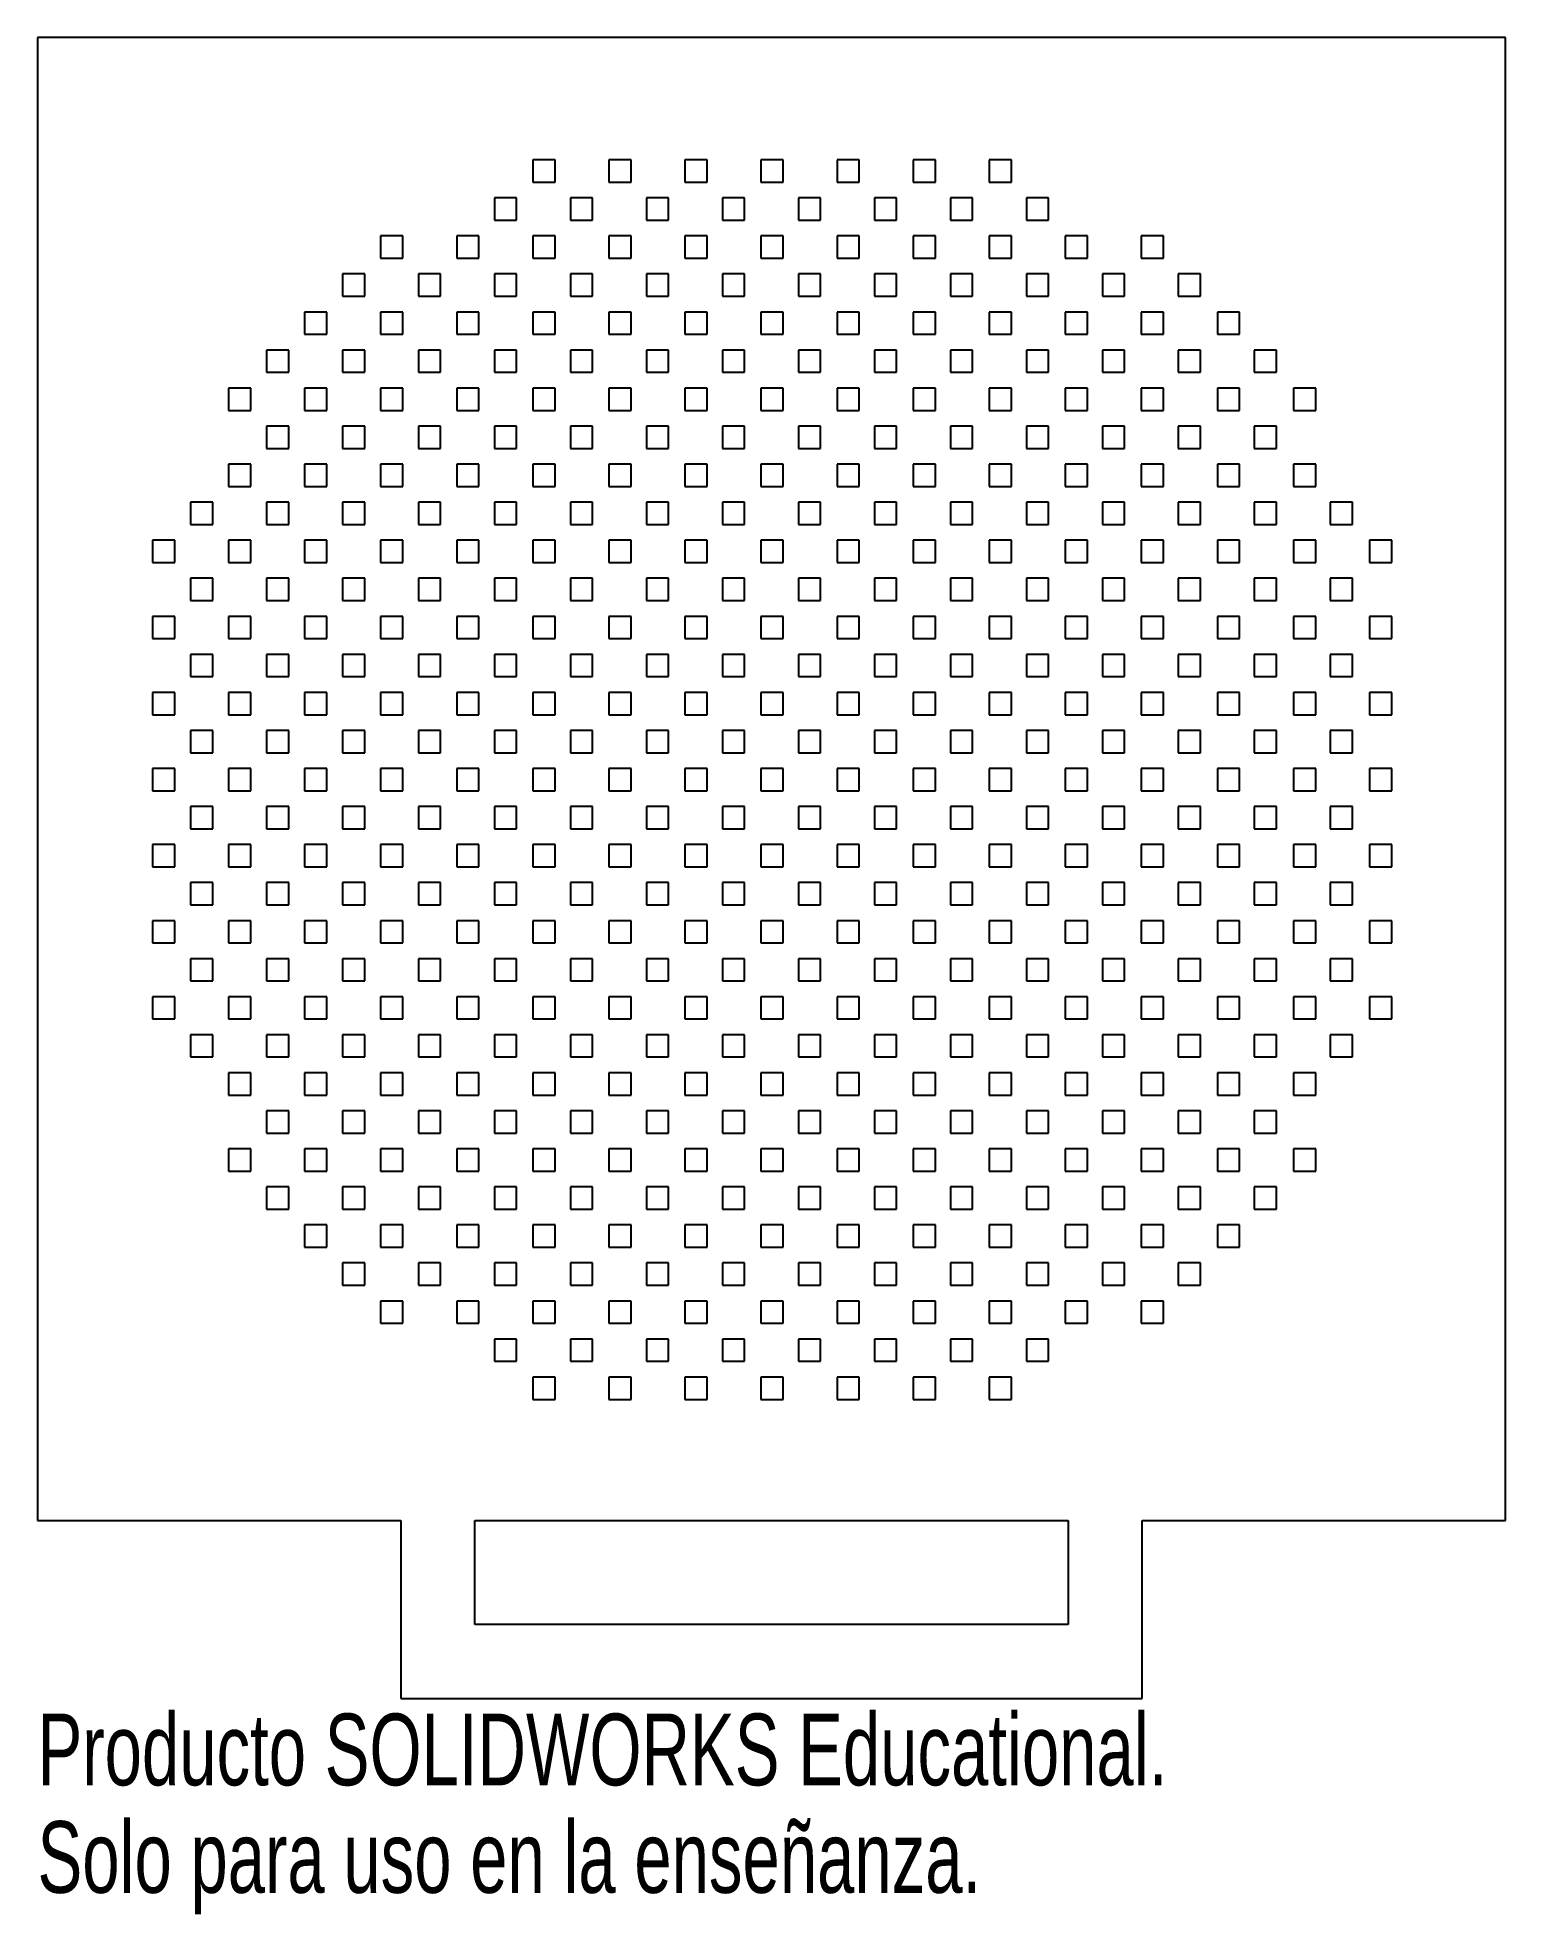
# Model space of a CAD drawing. Header units: millimetres. Extents: x 0 to 99, y -27 to 100.
import ezdxf

# ---------------------------------------------------------------- set-up
doc = ezdxf.new("R2010")
doc.units = ezdxf.units.MM
doc.styles.add('SLDTEXTSTYLE0', font='TXT', dxfattribs={"width": 0.7})

msp = doc.modelspace()

# ---------------------------------------------------------------- texts
at = {"color": 7, "linetype": 'Continuous', "char_height": 4.83362, "attachment_point": 1, "style": 'SLDTEXTSTYLE0'}
for s, insert in [('Producto SOLIDWORKS Educational.', (0, -13.0196)), ('Solo para uso en la enseñanza.', (0, -20.27))]:
    msp.add_mtext(s, dxfattribs=dict(at, insert=insert))

# ---------------------------------------------------------------- linework, layer by layer
at = {"color": 7, "linetype": 'Continuous', "lineweight": 25}
for p, q in [((99, 100), (0, 100)), ((0, 100), (0, 0)), ((99, 0), (99, 100)), ((34.9, 91.75), (33.4, 91.75)), ((33.4, 91.75), (33.4, 90.25)), ((34.9, 90.25), (34.9, 91.75)), ((40.03, 91.75), (38.53, 91.75)), ((38.53, 91.75), (38.53, 90.25)), ((40.03, 90.25), (40.03, 91.75)), ((45.16, 91.75), (43.66, 91.75)), ((43.66, 91.75), (43.66, 90.25)), ((45.16, 90.25), (45.16, 91.75)), ((50.29, 91.75), (48.79, 91.75)), ((48.79, 91.75), (48.79, 90.25)), ((50.29, 90.25), (50.29, 91.75)), ((55.42, 91.75), (53.92, 91.75)), ((53.92, 91.75), (53.92, 90.25)), ((55.42, 90.25), (55.42, 91.75)), ((60.55, 91.75), (59.05, 91.75)), ((59.05, 91.75), (59.05, 90.25)), ((60.55, 90.25), (60.55, 91.75)), ((65.68, 91.75), (64.18, 91.75)), ((64.18, 91.75), (64.18, 90.25)), ((65.68, 90.25), (65.68, 91.75)), ((33.4, 90.25), (34.9, 90.25)), ((38.53, 90.25), (40.03, 90.25)), ((43.66, 90.25), (45.16, 90.25)), ((48.79, 90.25), (50.29, 90.25)), ((53.92, 90.25), (55.42, 90.25)), ((59.05, 90.25), (60.55, 90.25)), ((64.18, 90.25), (65.68, 90.25)), ((32.3125, 89.1875), (30.8125, 89.1875)), ((30.8125, 89.1875), (30.8125, 87.6875)), ((32.3125, 87.6875), (32.3125, 89.1875)), ((37.4375, 89.1875), (35.9375, 89.1875)), ((35.9375, 89.1875), (35.9375, 87.6875)), ((37.4375, 87.6875), (37.4375, 89.1875)), ((42.5625, 89.1875), (41.0625, 89.1875)), ((41.0625, 89.1875), (41.0625, 87.6875)), ((42.5625, 87.6875), (42.5625, 89.1875)), ((47.6875, 89.1875), (46.1875, 89.1875)), ((46.1875, 89.1875), (46.1875, 87.6875)), ((47.6875, 87.6875), (47.6875, 89.1875)), ((52.8125, 89.1875), (51.3125, 89.1875)), ((51.3125, 89.1875), (51.3125, 87.6875)), ((52.8125, 87.6875), (52.8125, 89.1875)), ((57.9375, 89.1875), (56.4375, 89.1875)), ((56.4375, 89.1875), (56.4375, 87.6875)), ((57.9375, 87.6875), (57.9375, 89.1875)), ((63.0625, 89.1875), (61.5625, 89.1875)), ((61.5625, 89.1875), (61.5625, 87.6875)), ((63.0625, 87.6875), (63.0625, 89.1875)), ((68.1875, 89.1875), (66.6875, 89.1875)), ((66.6875, 89.1875), (66.6875, 87.6875)), ((68.1875, 87.6875), (68.1875, 89.1875)), ((30.8125, 87.6875), (32.3125, 87.6875)), ((35.9375, 87.6875), (37.4375, 87.6875)), ((41.0625, 87.6875), (42.5625, 87.6875)), ((46.1875, 87.6875), (47.6875, 87.6875)), ((51.3125, 87.6875), (52.8125, 87.6875)), ((56.4375, 87.6875), (57.9375, 87.6875)), ((61.5625, 87.6875), (63.0625, 87.6875)), ((66.6875, 87.6875), (68.1875, 87.6875)), ((24.64, 86.62), (23.14, 86.62)), ((23.14, 86.62), (23.14, 85.12)), ((24.64, 85.12), (24.64, 86.62)), ((29.77, 86.62), (28.27, 86.62)), ((28.27, 86.62), (28.27, 85.12)), ((29.77, 85.12), (29.77, 86.62)), ((34.9, 86.62), (33.4, 86.62)), ((33.4, 86.62), (33.4, 85.12)), ((34.9, 85.12), (34.9, 86.62)), ((40.03, 86.62), (38.53, 86.62)), ((38.53, 86.62), (38.53, 85.12)), ((40.03, 85.12), (40.03, 86.62)), ((45.16, 86.62), (43.66, 86.62)), ((43.66, 86.62), (43.66, 85.12)), ((45.16, 85.12), (45.16, 86.62)), ((50.29, 86.62), (48.79, 86.62)), ((48.79, 86.62), (48.79, 85.12)), ((50.29, 85.12), (50.29, 86.62)), ((55.42, 86.62), (53.92, 86.62)), ((53.92, 86.62), (53.92, 85.12)), ((55.42, 85.12), (55.42, 86.62)), ((60.55, 86.62), (59.05, 86.62)), ((59.05, 86.62), (59.05, 85.12)), ((60.55, 85.12), (60.55, 86.62)), ((65.68, 86.62), (64.18, 86.62)), ((64.18, 86.62), (64.18, 85.12)), ((65.68, 85.12), (65.68, 86.62)), ((70.81, 86.62), (69.31, 86.62)), ((69.31, 86.62), (69.31, 85.12)), ((70.81, 85.12), (70.81, 86.62)), ((75.94, 86.62), (74.44, 86.62)), ((74.44, 86.62), (74.44, 85.12)), ((75.94, 85.12), (75.94, 86.62)), ((23.14, 85.12), (24.64, 85.12)), ((28.27, 85.12), (29.77, 85.12)), ((33.4, 85.12), (34.9, 85.12)), ((38.53, 85.12), (40.03, 85.12)), ((43.66, 85.12), (45.16, 85.12)), ((48.79, 85.12), (50.29, 85.12)), ((53.92, 85.12), (55.42, 85.12)), ((59.05, 85.12), (60.55, 85.12)), ((64.18, 85.12), (65.68, 85.12)), ((69.31, 85.12), (70.81, 85.12)), ((74.44, 85.12), (75.94, 85.12)), ((22.0625, 84.0575), (20.5625, 84.0575)), ((20.5625, 84.0575), (20.5625, 82.5575)), ((22.0625, 82.5575), (22.0625, 84.0575)), ((27.1875, 84.0575), (25.6875, 84.0575)), ((25.6875, 84.0575), (25.6875, 82.5575)), ((27.1875, 82.5575), (27.1875, 84.0575)), ((32.3125, 84.0575), (30.8125, 84.0575)), ((30.8125, 84.0575), (30.8125, 82.5575)), ((32.3125, 82.5575), (32.3125, 84.0575)), ((37.4375, 84.0575), (35.9375, 84.0575)), ((35.9375, 84.0575), (35.9375, 82.5575)), ((37.4375, 82.5575), (37.4375, 84.0575)), ((42.5625, 84.0575), (41.0625, 84.0575)), ((41.0625, 84.0575), (41.0625, 82.5575)), ((42.5625, 82.5575), (42.5625, 84.0575)), ((47.6875, 84.0575), (46.1875, 84.0575)), ((46.1875, 84.0575), (46.1875, 82.5575)), ((47.6875, 82.5575), (47.6875, 84.0575)), ((52.8125, 84.0575), (51.3125, 84.0575)), ((51.3125, 84.0575), (51.3125, 82.5575)), ((52.8125, 82.5575), (52.8125, 84.0575)), ((57.9375, 84.0575), (56.4375, 84.0575)), ((56.4375, 84.0575), (56.4375, 82.5575)), ((57.9375, 82.5575), (57.9375, 84.0575)), ((63.0625, 84.0575), (61.5625, 84.0575)), ((61.5625, 84.0575), (61.5625, 82.5575)), ((63.0625, 82.5575), (63.0625, 84.0575)), ((68.1875, 84.0575), (66.6875, 84.0575)), ((66.6875, 84.0575), (66.6875, 82.5575)), ((68.1875, 82.5575), (68.1875, 84.0575)), ((73.3125, 84.0575), (71.8125, 84.0575)), ((71.8125, 84.0575), (71.8125, 82.5575)), ((73.3125, 82.5575), (73.3125, 84.0575)), ((78.4375, 84.0575), (76.9375, 84.0575)), ((76.9375, 84.0575), (76.9375, 82.5575)), ((78.4375, 82.5575), (78.4375, 84.0575)), ((20.5625, 82.5575), (22.0625, 82.5575)), ((25.6875, 82.5575), (27.1875, 82.5575)), ((30.8125, 82.5575), (32.3125, 82.5575)), ((35.9375, 82.5575), (37.4375, 82.5575)), ((41.0625, 82.5575), (42.5625, 82.5575)), ((46.1875, 82.5575), (47.6875, 82.5575)), ((51.3125, 82.5575), (52.8125, 82.5575)), ((56.4375, 82.5575), (57.9375, 82.5575)), ((61.5625, 82.5575), (63.0625, 82.5575)), ((66.6875, 82.5575), (68.1875, 82.5575)), ((71.8125, 82.5575), (73.3125, 82.5575)), ((76.9375, 82.5575), (78.4375, 82.5575)), ((19.51, 81.49), (18.01, 81.49)), ((18.01, 81.49), (18.01, 79.99)), ((19.51, 79.99), (19.51, 81.49)), ((24.64, 81.49), (23.14, 81.49)), ((23.14, 81.49), (23.14, 79.99)), ((24.64, 79.99), (24.64, 81.49)), ((29.77, 81.49), (28.27, 81.49)), ((28.27, 81.49), (28.27, 79.99)), ((29.77, 79.99), (29.77, 81.49)), ((34.9, 81.49), (33.4, 81.49)), ((33.4, 81.49), (33.4, 79.99)), ((34.9, 79.99), (34.9, 81.49)), ((40.03, 81.49), (38.53, 81.49)), ((38.53, 81.49), (38.53, 79.99)), ((40.03, 79.99), (40.03, 81.49)), ((45.16, 81.49), (43.66, 81.49)), ((43.66, 81.49), (43.66, 79.99)), ((45.16, 79.99), (45.16, 81.49)), ((50.29, 81.49), (48.79, 81.49)), ((48.79, 81.49), (48.79, 79.99)), ((50.29, 79.99), (50.29, 81.49)), ((55.42, 81.49), (53.92, 81.49)), ((53.92, 81.49), (53.92, 79.99)), ((55.42, 79.99), (55.42, 81.49)), ((60.55, 81.49), (59.05, 81.49)), ((59.05, 81.49), (59.05, 79.99)), ((60.55, 79.99), (60.55, 81.49)), ((65.68, 81.49), (64.18, 81.49)), ((64.18, 81.49), (64.18, 79.99)), ((65.68, 79.99), (65.68, 81.49)), ((70.81, 81.49), (69.31, 81.49)), ((69.31, 81.49), (69.31, 79.99)), ((70.81, 79.99), (70.81, 81.49)), ((75.94, 81.49), (74.44, 81.49)), ((74.44, 81.49), (74.44, 79.99)), ((75.94, 79.99), (75.94, 81.49)), ((81.07, 81.49), (79.57, 81.49)), ((79.57, 81.49), (79.57, 79.99)), ((81.07, 79.99), (81.07, 81.49)), ((18.01, 79.99), (19.51, 79.99)), ((23.14, 79.99), (24.64, 79.99)), ((28.27, 79.99), (29.77, 79.99)), ((33.4, 79.99), (34.9, 79.99)), ((38.53, 79.99), (40.03, 79.99)), ((43.66, 79.99), (45.16, 79.99)), ((48.79, 79.99), (50.29, 79.99)), ((53.92, 79.99), (55.42, 79.99)), ((59.05, 79.99), (60.55, 79.99)), ((64.18, 79.99), (65.68, 79.99)), ((69.31, 79.99), (70.81, 79.99)), ((74.44, 79.99), (75.94, 79.99)), ((79.57, 79.99), (81.07, 79.99)), ((16.9375, 78.9275), (15.4375, 78.9275)), ((15.4375, 78.9275), (15.4375, 77.4275)), ((16.9375, 77.4275), (16.9375, 78.9275)), ((22.0625, 78.9275), (20.5625, 78.9275)), ((20.5625, 78.9275), (20.5625, 77.4275)), ((22.0625, 77.4275), (22.0625, 78.9275)), ((27.1875, 78.9275), (25.6875, 78.9275)), ((25.6875, 78.9275), (25.6875, 77.4275)), ((27.1875, 77.4275), (27.1875, 78.9275)), ((32.3125, 78.9275), (30.8125, 78.9275)), ((30.8125, 78.9275), (30.8125, 77.4275)), ((32.3125, 77.4275), (32.3125, 78.9275)), ((37.4375, 78.9275), (35.9375, 78.9275)), ((35.9375, 78.9275), (35.9375, 77.4275)), ((37.4375, 77.4275), (37.4375, 78.9275)), ((42.5625, 78.9275), (41.0625, 78.9275)), ((41.0625, 78.9275), (41.0625, 77.4275)), ((42.5625, 77.4275), (42.5625, 78.9275)), ((47.6875, 78.9275), (46.1875, 78.9275)), ((46.1875, 78.9275), (46.1875, 77.4275)), ((47.6875, 77.4275), (47.6875, 78.9275)), ((52.8125, 78.9275), (51.3125, 78.9275)), ((51.3125, 78.9275), (51.3125, 77.4275)), ((52.8125, 77.4275), (52.8125, 78.9275)), ((57.9375, 78.9275), (56.4375, 78.9275)), ((56.4375, 78.9275), (56.4375, 77.4275)), ((57.9375, 77.4275), (57.9375, 78.9275)), ((63.0625, 78.9275), (61.5625, 78.9275)), ((61.5625, 78.9275), (61.5625, 77.4275)), ((63.0625, 77.4275), (63.0625, 78.9275)), ((68.1875, 78.9275), (66.6875, 78.9275)), ((66.6875, 78.9275), (66.6875, 77.4275)), ((68.1875, 77.4275), (68.1875, 78.9275)), ((73.3125, 78.9275), (71.8125, 78.9275)), ((71.8125, 78.9275), (71.8125, 77.4275)), ((73.3125, 77.4275), (73.3125, 78.9275)), ((78.4375, 78.9275), (76.9375, 78.9275)), ((76.9375, 78.9275), (76.9375, 77.4275)), ((78.4375, 77.4275), (78.4375, 78.9275)), ((83.5625, 78.9275), (82.0625, 78.9275)), ((82.0625, 78.9275), (82.0625, 77.4275)), ((83.5625, 77.4275), (83.5625, 78.9275)), ((15.4375, 77.4275), (16.9375, 77.4275)), ((20.5625, 77.4275), (22.0625, 77.4275)), ((25.6875, 77.4275), (27.1875, 77.4275)), ((30.8125, 77.4275), (32.3125, 77.4275)), ((35.9375, 77.4275), (37.4375, 77.4275)), ((41.0625, 77.4275), (42.5625, 77.4275)), ((46.1875, 77.4275), (47.6875, 77.4275)), ((51.3125, 77.4275), (52.8125, 77.4275)), ((56.4375, 77.4275), (57.9375, 77.4275)), ((61.5625, 77.4275), (63.0625, 77.4275)), ((66.6875, 77.4275), (68.1875, 77.4275)), ((71.8125, 77.4275), (73.3125, 77.4275)), ((76.9375, 77.4275), (78.4375, 77.4275)), ((82.0625, 77.4275), (83.5625, 77.4275)), ((14.38, 76.36), (12.88, 76.36)), ((12.88, 76.36), (12.88, 74.86)), ((14.38, 74.86), (14.38, 76.36)), ((19.51, 76.36), (18.01, 76.36)), ((18.01, 76.36), (18.01, 74.86)), ((19.51, 74.86), (19.51, 76.36)), ((24.64, 76.36), (23.14, 76.36)), ((23.14, 76.36), (23.14, 74.86)), ((24.64, 74.86), (24.64, 76.36)), ((29.77, 76.36), (28.27, 76.36)), ((28.27, 76.36), (28.27, 74.86)), ((29.77, 74.86), (29.77, 76.36)), ((34.9, 76.36), (33.4, 76.36)), ((33.4, 76.36), (33.4, 74.86)), ((34.9, 74.86), (34.9, 76.36)), ((40.03, 76.36), (38.53, 76.36)), ((38.53, 76.36), (38.53, 74.86)), ((40.03, 74.86), (40.03, 76.36)), ((45.16, 76.36), (43.66, 76.36)), ((43.66, 76.36), (43.66, 74.86)), ((45.16, 74.86), (45.16, 76.36)), ((50.29, 76.36), (48.79, 76.36)), ((48.79, 76.36), (48.79, 74.86)), ((50.29, 74.86), (50.29, 76.36)), ((55.42, 76.36), (53.92, 76.36)), ((53.92, 76.36), (53.92, 74.86)), ((55.42, 74.86), (55.42, 76.36)), ((60.55, 76.36), (59.05, 76.36)), ((59.05, 76.36), (59.05, 74.86)), ((60.55, 74.86), (60.55, 76.36)), ((65.68, 76.36), (64.18, 76.36)), ((64.18, 76.36), (64.18, 74.86)), ((65.68, 74.86), (65.68, 76.36)), ((70.81, 76.36), (69.31, 76.36)), ((69.31, 76.36), (69.31, 74.86)), ((70.81, 74.86), (70.81, 76.36)), ((75.94, 76.36), (74.44, 76.36)), ((74.44, 76.36), (74.44, 74.86)), ((75.94, 74.86), (75.94, 76.36)), ((81.07, 76.36), (79.57, 76.36)), ((79.57, 76.36), (79.57, 74.86)), ((81.07, 74.86), (81.07, 76.36)), ((86.2, 76.36), (84.7, 76.36)), ((84.7, 76.36), (84.7, 74.86)), ((86.2, 74.86), (86.2, 76.36)), ((12.88, 74.86), (14.38, 74.86)), ((18.01, 74.86), (19.51, 74.86)), ((23.14, 74.86), (24.64, 74.86)), ((28.27, 74.86), (29.77, 74.86)), ((33.4, 74.86), (34.9, 74.86)), ((38.53, 74.86), (40.03, 74.86)), ((43.66, 74.86), (45.16, 74.86)), ((48.79, 74.86), (50.29, 74.86)), ((53.92, 74.86), (55.42, 74.86)), ((59.05, 74.86), (60.55, 74.86)), ((64.18, 74.86), (65.68, 74.86)), ((69.31, 74.86), (70.81, 74.86)), ((74.44, 74.86), (75.94, 74.86)), ((79.57, 74.86), (81.07, 74.86)), ((84.7, 74.86), (86.2, 74.86)), ((16.9375, 73.7975), (15.4375, 73.7975)), ((15.4375, 73.7975), (15.4375, 72.2975)), ((16.9375, 72.2975), (16.9375, 73.7975)), ((22.0625, 73.7975), (20.5625, 73.7975)), ((20.5625, 73.7975), (20.5625, 72.2975)), ((22.0625, 72.2975), (22.0625, 73.7975)), ((27.1875, 73.7975), (25.6875, 73.7975)), ((25.6875, 73.7975), (25.6875, 72.2975)), ((27.1875, 72.2975), (27.1875, 73.7975)), ((32.3125, 73.7975), (30.8125, 73.7975)), ((30.8125, 73.7975), (30.8125, 72.2975)), ((32.3125, 72.2975), (32.3125, 73.7975)), ((37.4375, 73.7975), (35.9375, 73.7975)), ((35.9375, 73.7975), (35.9375, 72.2975)), ((37.4375, 72.2975), (37.4375, 73.7975)), ((42.5625, 73.7975), (41.0625, 73.7975)), ((41.0625, 73.7975), (41.0625, 72.2975)), ((42.5625, 72.2975), (42.5625, 73.7975)), ((47.6875, 73.7975), (46.1875, 73.7975)), ((46.1875, 73.7975), (46.1875, 72.2975)), ((47.6875, 72.2975), (47.6875, 73.7975)), ((52.8125, 73.7975), (51.3125, 73.7975)), ((51.3125, 73.7975), (51.3125, 72.2975)), ((52.8125, 72.2975), (52.8125, 73.7975)), ((57.9375, 73.7975), (56.4375, 73.7975)), ((56.4375, 73.7975), (56.4375, 72.2975)), ((57.9375, 72.2975), (57.9375, 73.7975)), ((63.0625, 73.7975), (61.5625, 73.7975)), ((61.5625, 73.7975), (61.5625, 72.2975)), ((63.0625, 72.2975), (63.0625, 73.7975)), ((68.1875, 73.7975), (66.6875, 73.7975)), ((66.6875, 73.7975), (66.6875, 72.2975)), ((68.1875, 72.2975), (68.1875, 73.7975)), ((73.3125, 73.7975), (71.8125, 73.7975)), ((71.8125, 73.7975), (71.8125, 72.2975)), ((73.3125, 72.2975), (73.3125, 73.7975)), ((78.4375, 73.7975), (76.9375, 73.7975)), ((76.9375, 73.7975), (76.9375, 72.2975)), ((78.4375, 72.2975), (78.4375, 73.7975)), ((83.5625, 73.7975), (82.0625, 73.7975)), ((82.0625, 73.7975), (82.0625, 72.2975)), ((83.5625, 72.2975), (83.5625, 73.7975)), ((15.4375, 72.2975), (16.9375, 72.2975)), ((20.5625, 72.2975), (22.0625, 72.2975)), ((25.6875, 72.2975), (27.1875, 72.2975)), ((30.8125, 72.2975), (32.3125, 72.2975)), ((35.9375, 72.2975), (37.4375, 72.2975)), ((41.0625, 72.2975), (42.5625, 72.2975)), ((46.1875, 72.2975), (47.6875, 72.2975)), ((51.3125, 72.2975), (52.8125, 72.2975)), ((56.4375, 72.2975), (57.9375, 72.2975)), ((61.5625, 72.2975), (63.0625, 72.2975)), ((66.6875, 72.2975), (68.1875, 72.2975)), ((71.8125, 72.2975), (73.3125, 72.2975)), ((76.9375, 72.2975), (78.4375, 72.2975)), ((82.0625, 72.2975), (83.5625, 72.2975)), ((14.38, 71.23), (12.88, 71.23)), ((12.88, 71.23), (12.88, 69.73)), ((14.38, 69.73), (14.38, 71.23)), ((19.51, 71.23), (18.01, 71.23)), ((18.01, 71.23), (18.01, 69.73)), ((19.51, 69.73), (19.51, 71.23)), ((24.64, 71.23), (23.14, 71.23)), ((23.14, 71.23), (23.14, 69.73)), ((24.64, 69.73), (24.64, 71.23)), ((29.77, 71.23), (28.27, 71.23)), ((28.27, 71.23), (28.27, 69.73)), ((29.77, 69.73), (29.77, 71.23)), ((34.9, 71.23), (33.4, 71.23)), ((33.4, 71.23), (33.4, 69.73)), ((34.9, 69.73), (34.9, 71.23)), ((40.03, 71.23), (38.53, 71.23)), ((38.53, 71.23), (38.53, 69.73)), ((40.03, 69.73), (40.03, 71.23)), ((45.16, 71.23), (43.66, 71.23)), ((43.66, 71.23), (43.66, 69.73)), ((45.16, 69.73), (45.16, 71.23)), ((50.29, 71.23), (48.79, 71.23)), ((48.79, 71.23), (48.79, 69.73)), ((50.29, 69.73), (50.29, 71.23)), ((55.42, 71.23), (53.92, 71.23)), ((53.92, 71.23), (53.92, 69.73)), ((55.42, 69.73), (55.42, 71.23)), ((60.55, 71.23), (59.05, 71.23)), ((59.05, 71.23), (59.05, 69.73)), ((60.55, 69.73), (60.55, 71.23)), ((65.68, 71.23), (64.18, 71.23)), ((64.18, 71.23), (64.18, 69.73)), ((65.68, 69.73), (65.68, 71.23)), ((70.81, 71.23), (69.31, 71.23)), ((69.31, 71.23), (69.31, 69.73)), ((70.81, 69.73), (70.81, 71.23)), ((75.94, 71.23), (74.44, 71.23)), ((74.44, 71.23), (74.44, 69.73)), ((75.94, 69.73), (75.94, 71.23)), ((81.07, 71.23), (79.57, 71.23)), ((79.57, 71.23), (79.57, 69.73)), ((81.07, 69.73), (81.07, 71.23)), ((86.2, 71.23), (84.7, 71.23)), ((84.7, 71.23), (84.7, 69.73)), ((86.2, 69.73), (86.2, 71.23)), ((12.88, 69.73), (14.38, 69.73)), ((18.01, 69.73), (19.51, 69.73)), ((23.14, 69.73), (24.64, 69.73)), ((28.27, 69.73), (29.77, 69.73)), ((33.4, 69.73), (34.9, 69.73)), ((38.53, 69.73), (40.03, 69.73)), ((43.66, 69.73), (45.16, 69.73)), ((48.79, 69.73), (50.29, 69.73)), ((53.92, 69.73), (55.42, 69.73)), ((59.05, 69.73), (60.55, 69.73)), ((64.18, 69.73), (65.68, 69.73)), ((69.31, 69.73), (70.81, 69.73)), ((74.44, 69.73), (75.94, 69.73)), ((79.57, 69.73), (81.07, 69.73)), ((84.7, 69.73), (86.2, 69.73)), ((11.8125, 68.6675), (10.3125, 68.6675)), ((10.3125, 68.6675), (10.3125, 67.1675)), ((11.8125, 67.1675), (11.8125, 68.6675)), ((16.9375, 68.6675), (15.4375, 68.6675)), ((15.4375, 68.6675), (15.4375, 67.1675)), ((16.9375, 67.1675), (16.9375, 68.6675)), ((22.0625, 68.6675), (20.5625, 68.6675)), ((20.5625, 68.6675), (20.5625, 67.1675)), ((22.0625, 67.1675), (22.0625, 68.6675)), ((27.1875, 68.6675), (25.6875, 68.6675)), ((25.6875, 68.6675), (25.6875, 67.1675)), ((27.1875, 67.1675), (27.1875, 68.6675)), ((32.3125, 68.6675), (30.8125, 68.6675)), ((30.8125, 68.6675), (30.8125, 67.1675)), ((32.3125, 67.1675), (32.3125, 68.6675)), ((37.4375, 68.6675), (35.9375, 68.6675)), ((35.9375, 68.6675), (35.9375, 67.1675)), ((37.4375, 67.1675), (37.4375, 68.6675)), ((42.5625, 68.6675), (41.0625, 68.6675)), ((41.0625, 68.6675), (41.0625, 67.1675)), ((42.5625, 67.1675), (42.5625, 68.6675)), ((47.6875, 68.6675), (46.1875, 68.6675)), ((46.1875, 68.6675), (46.1875, 67.1675)), ((47.6875, 67.1675), (47.6875, 68.6675)), ((52.8125, 68.6675), (51.3125, 68.6675)), ((51.3125, 68.6675), (51.3125, 67.1675)), ((52.8125, 67.1675), (52.8125, 68.6675)), ((57.9375, 68.6675), (56.4375, 68.6675)), ((56.4375, 68.6675), (56.4375, 67.1675)), ((57.9375, 67.1675), (57.9375, 68.6675)), ((63.0625, 68.6675), (61.5625, 68.6675)), ((61.5625, 68.6675), (61.5625, 67.1675)), ((63.0625, 67.1675), (63.0625, 68.6675)), ((68.1875, 68.6675), (66.6875, 68.6675)), ((66.6875, 68.6675), (66.6875, 67.1675)), ((68.1875, 67.1675), (68.1875, 68.6675)), ((73.3125, 68.6675), (71.8125, 68.6675)), ((71.8125, 68.6675), (71.8125, 67.1675)), ((73.3125, 67.1675), (73.3125, 68.6675)), ((78.4375, 68.6675), (76.9375, 68.6675)), ((76.9375, 68.6675), (76.9375, 67.1675)), ((78.4375, 67.1675), (78.4375, 68.6675)), ((83.5625, 68.6675), (82.0625, 68.6675)), ((82.0625, 68.6675), (82.0625, 67.1675)), ((83.5625, 67.1675), (83.5625, 68.6675)), ((88.6875, 68.6675), (87.1875, 68.6675)), ((87.1875, 68.6675), (87.1875, 67.1675)), ((88.6875, 67.1675), (88.6875, 68.6675)), ((10.3125, 67.1675), (11.8125, 67.1675)), ((15.4375, 67.1675), (16.9375, 67.1675)), ((20.5625, 67.1675), (22.0625, 67.1675)), ((25.6875, 67.1675), (27.1875, 67.1675)), ((30.8125, 67.1675), (32.3125, 67.1675)), ((35.9375, 67.1675), (37.4375, 67.1675)), ((41.0625, 67.1675), (42.5625, 67.1675)), ((46.1875, 67.1675), (47.6875, 67.1675)), ((51.3125, 67.1675), (52.8125, 67.1675)), ((56.4375, 67.1675), (57.9375, 67.1675)), ((61.5625, 67.1675), (63.0625, 67.1675)), ((66.6875, 67.1675), (68.1875, 67.1675)), ((71.8125, 67.1675), (73.3125, 67.1675)), ((76.9375, 67.1675), (78.4375, 67.1675)), ((82.0625, 67.1675), (83.5625, 67.1675)), ((87.1875, 67.1675), (88.6875, 67.1675)), ((9.25, 66.1), (7.75, 66.1)), ((7.75, 66.1), (7.75, 64.6)), ((9.25, 64.6), (9.25, 66.1)), ((14.38, 66.1), (12.88, 66.1)), ((12.88, 66.1), (12.88, 64.6)), ((14.38, 64.6), (14.38, 66.1)), ((19.51, 66.1), (18.01, 66.1)), ((18.01, 66.1), (18.01, 64.6)), ((19.51, 64.6), (19.51, 66.1)), ((24.64, 66.1), (23.14, 66.1)), ((23.14, 66.1), (23.14, 64.6)), ((24.64, 64.6), (24.64, 66.1)), ((29.77, 66.1), (28.27, 66.1)), ((28.27, 66.1), (28.27, 64.6)), ((29.77, 64.6), (29.77, 66.1)), ((34.9, 66.1), (33.4, 66.1)), ((33.4, 66.1), (33.4, 64.6)), ((34.9, 64.6), (34.9, 66.1)), ((40.03, 66.1), (38.53, 66.1)), ((38.53, 66.1), (38.53, 64.6)), ((40.03, 64.6), (40.03, 66.1)), ((45.16, 66.1), (43.66, 66.1)), ((43.66, 66.1), (43.66, 64.6)), ((45.16, 64.6), (45.16, 66.1)), ((50.29, 66.1), (48.79, 66.1)), ((48.79, 66.1), (48.79, 64.6)), ((50.29, 64.6), (50.29, 66.1)), ((55.42, 66.1), (53.92, 66.1)), ((53.92, 66.1), (53.92, 64.6)), ((55.42, 64.6), (55.42, 66.1)), ((60.55, 66.1), (59.05, 66.1)), ((59.05, 66.1), (59.05, 64.6)), ((60.55, 64.6), (60.55, 66.1)), ((65.68, 66.1), (64.18, 66.1)), ((64.18, 66.1), (64.18, 64.6)), ((65.68, 64.6), (65.68, 66.1)), ((70.81, 66.1), (69.31, 66.1)), ((69.31, 66.1), (69.31, 64.6)), ((70.81, 64.6), (70.81, 66.1)), ((75.94, 66.1), (74.44, 66.1)), ((74.44, 66.1), (74.44, 64.6)), ((75.94, 64.6), (75.94, 66.1)), ((81.07, 66.1), (79.57, 66.1)), ((79.57, 66.1), (79.57, 64.6)), ((81.07, 64.6), (81.07, 66.1)), ((86.2, 66.1), (84.7, 66.1)), ((84.7, 66.1), (84.7, 64.6)), ((86.2, 64.6), (86.2, 66.1)), ((91.33, 66.1), (89.83, 66.1)), ((89.83, 66.1), (89.83, 64.6)), ((91.33, 64.6), (91.33, 66.1)), ((7.75, 64.6), (9.25, 64.6)), ((12.88, 64.6), (14.38, 64.6)), ((18.01, 64.6), (19.51, 64.6)), ((23.14, 64.6), (24.64, 64.6)), ((28.27, 64.6), (29.77, 64.6)), ((33.4, 64.6), (34.9, 64.6)), ((38.53, 64.6), (40.03, 64.6)), ((43.66, 64.6), (45.16, 64.6)), ((48.79, 64.6), (50.29, 64.6)), ((53.92, 64.6), (55.42, 64.6)), ((59.05, 64.6), (60.55, 64.6)), ((64.18, 64.6), (65.68, 64.6)), ((69.31, 64.6), (70.81, 64.6)), ((74.44, 64.6), (75.94, 64.6)), ((79.57, 64.6), (81.07, 64.6)), ((84.7, 64.6), (86.2, 64.6)), ((89.83, 64.6), (91.33, 64.6)), ((11.8125, 63.5375), (10.3125, 63.5375)), ((10.3125, 63.5375), (10.3125, 62.0375)), ((11.8125, 62.0375), (11.8125, 63.5375)), ((16.9375, 63.5375), (15.4375, 63.5375)), ((15.4375, 63.5375), (15.4375, 62.0375)), ((16.9375, 62.0375), (16.9375, 63.5375)), ((22.0625, 63.5375), (20.5625, 63.5375)), ((20.5625, 63.5375), (20.5625, 62.0375)), ((22.0625, 62.0375), (22.0625, 63.5375)), ((27.1875, 63.5375), (25.6875, 63.5375)), ((25.6875, 63.5375), (25.6875, 62.0375)), ((27.1875, 62.0375), (27.1875, 63.5375)), ((32.3125, 63.5375), (30.8125, 63.5375)), ((30.8125, 63.5375), (30.8125, 62.0375)), ((32.3125, 62.0375), (32.3125, 63.5375)), ((37.4375, 63.5375), (35.9375, 63.5375)), ((35.9375, 63.5375), (35.9375, 62.0375)), ((37.4375, 62.0375), (37.4375, 63.5375)), ((42.5625, 63.5375), (41.0625, 63.5375)), ((41.0625, 63.5375), (41.0625, 62.0375)), ((42.5625, 62.0375), (42.5625, 63.5375)), ((47.6875, 63.5375), (46.1875, 63.5375)), ((46.1875, 63.5375), (46.1875, 62.0375)), ((47.6875, 62.0375), (47.6875, 63.5375)), ((52.8125, 63.5375), (51.3125, 63.5375)), ((51.3125, 63.5375), (51.3125, 62.0375)), ((52.8125, 62.0375), (52.8125, 63.5375)), ((57.9375, 63.5375), (56.4375, 63.5375)), ((56.4375, 63.5375), (56.4375, 62.0375)), ((57.9375, 62.0375), (57.9375, 63.5375)), ((63.0625, 63.5375), (61.5625, 63.5375)), ((61.5625, 63.5375), (61.5625, 62.0375)), ((63.0625, 62.0375), (63.0625, 63.5375)), ((68.1875, 63.5375), (66.6875, 63.5375)), ((66.6875, 63.5375), (66.6875, 62.0375)), ((68.1875, 62.0375), (68.1875, 63.5375)), ((73.3125, 63.5375), (71.8125, 63.5375)), ((71.8125, 63.5375), (71.8125, 62.0375)), ((73.3125, 62.0375), (73.3125, 63.5375)), ((78.4375, 63.5375), (76.9375, 63.5375)), ((76.9375, 63.5375), (76.9375, 62.0375)), ((78.4375, 62.0375), (78.4375, 63.5375)), ((83.5625, 63.5375), (82.0625, 63.5375)), ((82.0625, 63.5375), (82.0625, 62.0375)), ((83.5625, 62.0375), (83.5625, 63.5375)), ((88.6875, 63.5375), (87.1875, 63.5375)), ((87.1875, 63.5375), (87.1875, 62.0375)), ((88.6875, 62.0375), (88.6875, 63.5375)), ((10.3125, 62.0375), (11.8125, 62.0375)), ((15.4375, 62.0375), (16.9375, 62.0375)), ((20.5625, 62.0375), (22.0625, 62.0375)), ((25.6875, 62.0375), (27.1875, 62.0375)), ((30.8125, 62.0375), (32.3125, 62.0375)), ((35.9375, 62.0375), (37.4375, 62.0375)), ((41.0625, 62.0375), (42.5625, 62.0375)), ((46.1875, 62.0375), (47.6875, 62.0375)), ((51.3125, 62.0375), (52.8125, 62.0375)), ((56.4375, 62.0375), (57.9375, 62.0375)), ((61.5625, 62.0375), (63.0625, 62.0375)), ((66.6875, 62.0375), (68.1875, 62.0375)), ((71.8125, 62.0375), (73.3125, 62.0375)), ((76.9375, 62.0375), (78.4375, 62.0375)), ((82.0625, 62.0375), (83.5625, 62.0375)), ((87.1875, 62.0375), (88.6875, 62.0375)), ((9.25, 60.97), (7.75, 60.97)), ((7.75, 60.97), (7.75, 59.47)), ((9.25, 59.47), (9.25, 60.97)), ((14.38, 60.97), (12.88, 60.97)), ((12.88, 60.97), (12.88, 59.47)), ((14.38, 59.47), (14.38, 60.97)), ((19.51, 60.97), (18.01, 60.97)), ((18.01, 60.97), (18.01, 59.47)), ((19.51, 59.47), (19.51, 60.97)), ((24.64, 60.97), (23.14, 60.97)), ((23.14, 60.97), (23.14, 59.47)), ((24.64, 59.47), (24.64, 60.97)), ((29.77, 60.97), (28.27, 60.97)), ((28.27, 60.97), (28.27, 59.47)), ((29.77, 59.47), (29.77, 60.97)), ((34.9, 60.97), (33.4, 60.97)), ((33.4, 60.97), (33.4, 59.47)), ((34.9, 59.47), (34.9, 60.97)), ((40.03, 60.97), (38.53, 60.97)), ((38.53, 60.97), (38.53, 59.47)), ((40.03, 59.47), (40.03, 60.97)), ((45.16, 60.97), (43.66, 60.97)), ((43.66, 60.97), (43.66, 59.47)), ((45.16, 59.47), (45.16, 60.97)), ((50.29, 60.97), (48.79, 60.97)), ((48.79, 60.97), (48.79, 59.47)), ((50.29, 59.47), (50.29, 60.97)), ((55.42, 60.97), (53.92, 60.97)), ((53.92, 60.97), (53.92, 59.47)), ((55.42, 59.47), (55.42, 60.97)), ((60.55, 60.97), (59.05, 60.97)), ((59.05, 60.97), (59.05, 59.47)), ((60.55, 59.47), (60.55, 60.97)), ((65.68, 60.97), (64.18, 60.97)), ((64.18, 60.97), (64.18, 59.47)), ((65.68, 59.47), (65.68, 60.97)), ((70.81, 60.97), (69.31, 60.97)), ((69.31, 60.97), (69.31, 59.47)), ((70.81, 59.47), (70.81, 60.97)), ((75.94, 60.97), (74.44, 60.97)), ((74.44, 60.97), (74.44, 59.47)), ((75.94, 59.47), (75.94, 60.97)), ((81.07, 60.97), (79.57, 60.97)), ((79.57, 60.97), (79.57, 59.47)), ((81.07, 59.47), (81.07, 60.97)), ((86.2, 60.97), (84.7, 60.97)), ((84.7, 60.97), (84.7, 59.47)), ((86.2, 59.47), (86.2, 60.97)), ((91.33, 60.97), (89.83, 60.97)), ((89.83, 60.97), (89.83, 59.47)), ((91.33, 59.47), (91.33, 60.97)), ((7.75, 59.47), (9.25, 59.47)), ((11.8125, 58.4075), (10.3125, 58.4075)), ((10.3125, 58.4075), (10.3125, 56.9075)), ((11.8125, 56.9075), (11.8125, 58.4075)), ((12.88, 59.47), (14.38, 59.47)), ((16.9375, 58.4075), (15.4375, 58.4075)), ((15.4375, 58.4075), (15.4375, 56.9075)), ((16.9375, 56.9075), (16.9375, 58.4075)), ((18.01, 59.47), (19.51, 59.47)), ((22.0625, 58.4075), (20.5625, 58.4075)), ((20.5625, 58.4075), (20.5625, 56.9075)), ((22.0625, 56.9075), (22.0625, 58.4075)), ((23.14, 59.47), (24.64, 59.47)), ((27.1875, 58.4075), (25.6875, 58.4075)), ((25.6875, 58.4075), (25.6875, 56.9075)), ((27.1875, 56.9075), (27.1875, 58.4075)), ((28.27, 59.47), (29.77, 59.47)), ((32.3125, 58.4075), (30.8125, 58.4075)), ((30.8125, 58.4075), (30.8125, 56.9075)), ((32.3125, 56.9075), (32.3125, 58.4075)), ((33.4, 59.47), (34.9, 59.47)), ((37.4375, 58.4075), (35.9375, 58.4075)), ((35.9375, 58.4075), (35.9375, 56.9075)), ((37.4375, 56.9075), (37.4375, 58.4075)), ((38.53, 59.47), (40.03, 59.47)), ((42.5625, 58.4075), (41.0625, 58.4075)), ((41.0625, 58.4075), (41.0625, 56.9075)), ((42.5625, 56.9075), (42.5625, 58.4075)), ((43.66, 59.47), (45.16, 59.47)), ((47.6875, 58.4075), (46.1875, 58.4075)), ((46.1875, 58.4075), (46.1875, 56.9075)), ((47.6875, 56.9075), (47.6875, 58.4075)), ((48.79, 59.47), (50.29, 59.47)), ((52.8125, 58.4075), (51.3125, 58.4075)), ((51.3125, 58.4075), (51.3125, 56.9075)), ((52.8125, 56.9075), (52.8125, 58.4075)), ((53.92, 59.47), (55.42, 59.47)), ((57.9375, 58.4075), (56.4375, 58.4075)), ((56.4375, 58.4075), (56.4375, 56.9075)), ((57.9375, 56.9075), (57.9375, 58.4075)), ((59.05, 59.47), (60.55, 59.47)), ((63.0625, 58.4075), (61.5625, 58.4075)), ((61.5625, 58.4075), (61.5625, 56.9075)), ((63.0625, 56.9075), (63.0625, 58.4075)), ((64.18, 59.47), (65.68, 59.47)), ((68.1875, 58.4075), (66.6875, 58.4075)), ((66.6875, 58.4075), (66.6875, 56.9075)), ((68.1875, 56.9075), (68.1875, 58.4075)), ((69.31, 59.47), (70.81, 59.47)), ((73.3125, 58.4075), (71.8125, 58.4075)), ((71.8125, 58.4075), (71.8125, 56.9075)), ((73.3125, 56.9075), (73.3125, 58.4075)), ((74.44, 59.47), (75.94, 59.47)), ((78.4375, 58.4075), (76.9375, 58.4075)), ((76.9375, 58.4075), (76.9375, 56.9075)), ((78.4375, 56.9075), (78.4375, 58.4075)), ((79.57, 59.47), (81.07, 59.47)), ((83.5625, 58.4075), (82.0625, 58.4075)), ((82.0625, 58.4075), (82.0625, 56.9075)), ((83.5625, 56.9075), (83.5625, 58.4075)), ((84.7, 59.47), (86.2, 59.47)), ((88.6875, 58.4075), (87.1875, 58.4075)), ((87.1875, 58.4075), (87.1875, 56.9075)), ((88.6875, 56.9075), (88.6875, 58.4075)), ((89.83, 59.47), (91.33, 59.47)), ((9.25, 55.84), (7.75, 55.84)), ((7.75, 55.84), (7.75, 54.34)), ((9.25, 54.34), (9.25, 55.84)), ((10.3125, 56.9075), (11.8125, 56.9075)), ((14.38, 55.84), (12.88, 55.84)), ((12.88, 55.84), (12.88, 54.34)), ((14.38, 54.34), (14.38, 55.84)), ((15.4375, 56.9075), (16.9375, 56.9075)), ((19.51, 55.84), (18.01, 55.84)), ((18.01, 55.84), (18.01, 54.34)), ((19.51, 54.34), (19.51, 55.84)), ((20.5625, 56.9075), (22.0625, 56.9075)), ((24.64, 55.84), (23.14, 55.84)), ((23.14, 55.84), (23.14, 54.34)), ((24.64, 54.34), (24.64, 55.84)), ((25.6875, 56.9075), (27.1875, 56.9075)), ((29.77, 55.84), (28.27, 55.84)), ((28.27, 55.84), (28.27, 54.34)), ((29.77, 54.34), (29.77, 55.84)), ((30.8125, 56.9075), (32.3125, 56.9075)), ((34.9, 55.84), (33.4, 55.84)), ((33.4, 55.84), (33.4, 54.34)), ((34.9, 54.34), (34.9, 55.84)), ((35.9375, 56.9075), (37.4375, 56.9075)), ((40.03, 55.84), (38.53, 55.84)), ((38.53, 55.84), (38.53, 54.34)), ((40.03, 54.34), (40.03, 55.84)), ((41.0625, 56.9075), (42.5625, 56.9075)), ((45.16, 55.84), (43.66, 55.84)), ((43.66, 55.84), (43.66, 54.34)), ((45.16, 54.34), (45.16, 55.84)), ((46.1875, 56.9075), (47.6875, 56.9075)), ((50.29, 55.84), (48.79, 55.84)), ((48.79, 55.84), (48.79, 54.34)), ((50.29, 54.34), (50.29, 55.84)), ((51.3125, 56.9075), (52.8125, 56.9075)), ((55.42, 55.84), (53.92, 55.84)), ((53.92, 55.84), (53.92, 54.34)), ((55.42, 54.34), (55.42, 55.84)), ((56.4375, 56.9075), (57.9375, 56.9075)), ((60.55, 55.84), (59.05, 55.84)), ((59.05, 55.84), (59.05, 54.34)), ((60.55, 54.34), (60.55, 55.84)), ((61.5625, 56.9075), (63.0625, 56.9075)), ((65.68, 55.84), (64.18, 55.84)), ((64.18, 55.84), (64.18, 54.34)), ((65.68, 54.34), (65.68, 55.84)), ((66.6875, 56.9075), (68.1875, 56.9075)), ((70.81, 55.84), (69.31, 55.84)), ((69.31, 55.84), (69.31, 54.34)), ((70.81, 54.34), (70.81, 55.84)), ((71.8125, 56.9075), (73.3125, 56.9075)), ((75.94, 55.84), (74.44, 55.84)), ((74.44, 55.84), (74.44, 54.34)), ((75.94, 54.34), (75.94, 55.84)), ((76.9375, 56.9075), (78.4375, 56.9075)), ((81.07, 55.84), (79.57, 55.84)), ((79.57, 55.84), (79.57, 54.34)), ((81.07, 54.34), (81.07, 55.84)), ((82.0625, 56.9075), (83.5625, 56.9075)), ((86.2, 55.84), (84.7, 55.84)), ((84.7, 55.84), (84.7, 54.34)), ((86.2, 54.34), (86.2, 55.84)), ((87.1875, 56.9075), (88.6875, 56.9075)), ((91.33, 55.84), (89.83, 55.84)), ((89.83, 55.84), (89.83, 54.34)), ((91.33, 54.34), (91.33, 55.84)), ((7.75, 54.34), (9.25, 54.34)), ((11.8125, 53.2775), (10.3125, 53.2775)), ((10.3125, 53.2775), (10.3125, 51.7775)), ((11.8125, 51.7775), (11.8125, 53.2775)), ((12.88, 54.34), (14.38, 54.34)), ((16.9375, 53.2775), (15.4375, 53.2775)), ((15.4375, 53.2775), (15.4375, 51.7775)), ((16.9375, 51.7775), (16.9375, 53.2775)), ((18.01, 54.34), (19.51, 54.34)), ((22.0625, 53.2775), (20.5625, 53.2775)), ((20.5625, 53.2775), (20.5625, 51.7775)), ((22.0625, 51.7775), (22.0625, 53.2775)), ((23.14, 54.34), (24.64, 54.34)), ((27.1875, 53.2775), (25.6875, 53.2775)), ((25.6875, 53.2775), (25.6875, 51.7775)), ((27.1875, 51.7775), (27.1875, 53.2775)), ((28.27, 54.34), (29.77, 54.34)), ((32.3125, 53.2775), (30.8125, 53.2775)), ((30.8125, 53.2775), (30.8125, 51.7775)), ((32.3125, 51.7775), (32.3125, 53.2775)), ((33.4, 54.34), (34.9, 54.34)), ((37.4375, 53.2775), (35.9375, 53.2775)), ((35.9375, 53.2775), (35.9375, 51.7775)), ((37.4375, 51.7775), (37.4375, 53.2775)), ((38.53, 54.34), (40.03, 54.34)), ((42.5625, 53.2775), (41.0625, 53.2775)), ((41.0625, 53.2775), (41.0625, 51.7775)), ((42.5625, 51.7775), (42.5625, 53.2775)), ((43.66, 54.34), (45.16, 54.34)), ((47.6875, 53.2775), (46.1875, 53.2775)), ((46.1875, 53.2775), (46.1875, 51.7775)), ((47.6875, 51.7775), (47.6875, 53.2775)), ((48.79, 54.34), (50.29, 54.34)), ((52.8125, 53.2775), (51.3125, 53.2775)), ((51.3125, 53.2775), (51.3125, 51.7775)), ((52.8125, 51.7775), (52.8125, 53.2775)), ((53.92, 54.34), (55.42, 54.34)), ((57.9375, 53.2775), (56.4375, 53.2775)), ((56.4375, 53.2775), (56.4375, 51.7775)), ((57.9375, 51.7775), (57.9375, 53.2775)), ((59.05, 54.34), (60.55, 54.34)), ((63.0625, 53.2775), (61.5625, 53.2775)), ((61.5625, 53.2775), (61.5625, 51.7775)), ((63.0625, 51.7775), (63.0625, 53.2775)), ((64.18, 54.34), (65.68, 54.34)), ((68.1875, 53.2775), (66.6875, 53.2775)), ((66.6875, 53.2775), (66.6875, 51.7775)), ((68.1875, 51.7775), (68.1875, 53.2775)), ((69.31, 54.34), (70.81, 54.34)), ((73.3125, 53.2775), (71.8125, 53.2775)), ((71.8125, 53.2775), (71.8125, 51.7775)), ((73.3125, 51.7775), (73.3125, 53.2775)), ((74.44, 54.34), (75.94, 54.34)), ((78.4375, 53.2775), (76.9375, 53.2775)), ((76.9375, 53.2775), (76.9375, 51.7775)), ((78.4375, 51.7775), (78.4375, 53.2775)), ((79.57, 54.34), (81.07, 54.34)), ((83.5625, 53.2775), (82.0625, 53.2775)), ((82.0625, 53.2775), (82.0625, 51.7775)), ((83.5625, 51.7775), (83.5625, 53.2775)), ((84.7, 54.34), (86.2, 54.34)), ((88.6875, 53.2775), (87.1875, 53.2775)), ((87.1875, 53.2775), (87.1875, 51.7775)), ((88.6875, 51.7775), (88.6875, 53.2775)), ((89.83, 54.34), (91.33, 54.34)), ((9.25, 50.71), (7.75, 50.71)), ((7.75, 50.71), (7.75, 49.21)), ((9.25, 49.21), (9.25, 50.71)), ((10.3125, 51.7775), (11.8125, 51.7775)), ((14.38, 50.71), (12.88, 50.71)), ((12.88, 50.71), (12.88, 49.21)), ((14.38, 49.21), (14.38, 50.71)), ((15.4375, 51.7775), (16.9375, 51.7775)), ((19.51, 50.71), (18.01, 50.71)), ((18.01, 50.71), (18.01, 49.21)), ((19.51, 49.21), (19.51, 50.71)), ((20.5625, 51.7775), (22.0625, 51.7775)), ((24.64, 50.71), (23.14, 50.71)), ((23.14, 50.71), (23.14, 49.21)), ((24.64, 49.21), (24.64, 50.71)), ((25.6875, 51.7775), (27.1875, 51.7775)), ((29.77, 50.71), (28.27, 50.71)), ((28.27, 50.71), (28.27, 49.21)), ((29.77, 49.21), (29.77, 50.71)), ((30.8125, 51.7775), (32.3125, 51.7775)), ((34.9, 50.71), (33.4, 50.71)), ((33.4, 50.71), (33.4, 49.21)), ((34.9, 49.21), (34.9, 50.71)), ((35.9375, 51.7775), (37.4375, 51.7775)), ((40.03, 50.71), (38.53, 50.71)), ((38.53, 50.71), (38.53, 49.21)), ((40.03, 49.21), (40.03, 50.71)), ((41.0625, 51.7775), (42.5625, 51.7775)), ((45.16, 50.71), (43.66, 50.71)), ((43.66, 50.71), (43.66, 49.21)), ((45.16, 49.21), (45.16, 50.71)), ((46.1875, 51.7775), (47.6875, 51.7775)), ((50.29, 50.71), (48.79, 50.71)), ((48.79, 50.71), (48.79, 49.21)), ((50.29, 49.21), (50.29, 50.71)), ((51.3125, 51.7775), (52.8125, 51.7775)), ((55.42, 50.71), (53.92, 50.71)), ((53.92, 50.71), (53.92, 49.21)), ((55.42, 49.21), (55.42, 50.71)), ((56.4375, 51.7775), (57.9375, 51.7775)), ((60.55, 50.71), (59.05, 50.71)), ((59.05, 50.71), (59.05, 49.21)), ((60.55, 49.21), (60.55, 50.71)), ((61.5625, 51.7775), (63.0625, 51.7775)), ((65.68, 50.71), (64.18, 50.71)), ((64.18, 50.71), (64.18, 49.21)), ((65.68, 49.21), (65.68, 50.71)), ((66.6875, 51.7775), (68.1875, 51.7775)), ((70.81, 50.71), (69.31, 50.71)), ((69.31, 50.71), (69.31, 49.21)), ((70.81, 49.21), (70.81, 50.71)), ((71.8125, 51.7775), (73.3125, 51.7775)), ((75.94, 50.71), (74.44, 50.71)), ((74.44, 50.71), (74.44, 49.21)), ((75.94, 49.21), (75.94, 50.71)), ((76.9375, 51.7775), (78.4375, 51.7775)), ((81.07, 50.71), (79.57, 50.71)), ((79.57, 50.71), (79.57, 49.21)), ((81.07, 49.21), (81.07, 50.71)), ((82.0625, 51.7775), (83.5625, 51.7775)), ((86.2, 50.71), (84.7, 50.71)), ((84.7, 50.71), (84.7, 49.21)), ((86.2, 49.21), (86.2, 50.71)), ((87.1875, 51.7775), (88.6875, 51.7775)), ((91.33, 50.71), (89.83, 50.71)), ((89.83, 50.71), (89.83, 49.21)), ((91.33, 49.21), (91.33, 50.71)), ((7.75, 49.21), (9.25, 49.21)), ((11.8125, 48.1475), (10.3125, 48.1475)), ((10.3125, 48.1475), (10.3125, 46.6475)), ((11.8125, 46.6475), (11.8125, 48.1475)), ((12.88, 49.21), (14.38, 49.21)), ((16.9375, 48.1475), (15.4375, 48.1475)), ((15.4375, 48.1475), (15.4375, 46.6475)), ((16.9375, 46.6475), (16.9375, 48.1475)), ((18.01, 49.21), (19.51, 49.21)), ((22.0625, 48.1475), (20.5625, 48.1475)), ((20.5625, 48.1475), (20.5625, 46.6475)), ((22.0625, 46.6475), (22.0625, 48.1475)), ((23.14, 49.21), (24.64, 49.21)), ((27.1875, 48.1475), (25.6875, 48.1475)), ((25.6875, 48.1475), (25.6875, 46.6475)), ((27.1875, 46.6475), (27.1875, 48.1475)), ((28.27, 49.21), (29.77, 49.21)), ((32.3125, 48.1475), (30.8125, 48.1475)), ((30.8125, 48.1475), (30.8125, 46.6475)), ((32.3125, 46.6475), (32.3125, 48.1475)), ((33.4, 49.21), (34.9, 49.21)), ((37.4375, 48.1475), (35.9375, 48.1475)), ((35.9375, 48.1475), (35.9375, 46.6475)), ((37.4375, 46.6475), (37.4375, 48.1475)), ((38.53, 49.21), (40.03, 49.21)), ((42.5625, 48.1475), (41.0625, 48.1475)), ((41.0625, 48.1475), (41.0625, 46.6475)), ((42.5625, 46.6475), (42.5625, 48.1475)), ((43.66, 49.21), (45.16, 49.21)), ((47.6875, 48.1475), (46.1875, 48.1475)), ((46.1875, 48.1475), (46.1875, 46.6475)), ((47.6875, 46.6475), (47.6875, 48.1475)), ((48.79, 49.21), (50.29, 49.21)), ((52.8125, 48.1475), (51.3125, 48.1475)), ((51.3125, 48.1475), (51.3125, 46.6475)), ((52.8125, 46.6475), (52.8125, 48.1475)), ((53.92, 49.21), (55.42, 49.21)), ((57.9375, 48.1475), (56.4375, 48.1475)), ((56.4375, 48.1475), (56.4375, 46.6475)), ((57.9375, 46.6475), (57.9375, 48.1475)), ((59.05, 49.21), (60.55, 49.21)), ((63.0625, 48.1475), (61.5625, 48.1475)), ((61.5625, 48.1475), (61.5625, 46.6475)), ((63.0625, 46.6475), (63.0625, 48.1475)), ((64.18, 49.21), (65.68, 49.21)), ((68.1875, 48.1475), (66.6875, 48.1475)), ((66.6875, 48.1475), (66.6875, 46.6475)), ((68.1875, 46.6475), (68.1875, 48.1475)), ((69.31, 49.21), (70.81, 49.21)), ((73.3125, 48.1475), (71.8125, 48.1475)), ((71.8125, 48.1475), (71.8125, 46.6475)), ((73.3125, 46.6475), (73.3125, 48.1475)), ((74.44, 49.21), (75.94, 49.21)), ((78.4375, 48.1475), (76.9375, 48.1475)), ((76.9375, 48.1475), (76.9375, 46.6475)), ((78.4375, 46.6475), (78.4375, 48.1475)), ((79.57, 49.21), (81.07, 49.21)), ((83.5625, 48.1475), (82.0625, 48.1475)), ((82.0625, 48.1475), (82.0625, 46.6475)), ((83.5625, 46.6475), (83.5625, 48.1475)), ((84.7, 49.21), (86.2, 49.21)), ((88.6875, 48.1475), (87.1875, 48.1475)), ((87.1875, 48.1475), (87.1875, 46.6475)), ((88.6875, 46.6475), (88.6875, 48.1475)), ((89.83, 49.21), (91.33, 49.21)), ((9.25, 45.58), (7.75, 45.58)), ((7.75, 45.58), (7.75, 44.08)), ((9.25, 44.08), (9.25, 45.58)), ((10.3125, 46.6475), (11.8125, 46.6475)), ((14.38, 45.58), (12.88, 45.58)), ((12.88, 45.58), (12.88, 44.08)), ((14.38, 44.08), (14.38, 45.58)), ((15.4375, 46.6475), (16.9375, 46.6475)), ((19.51, 45.58), (18.01, 45.58)), ((18.01, 45.58), (18.01, 44.08)), ((19.51, 44.08), (19.51, 45.58)), ((20.5625, 46.6475), (22.0625, 46.6475)), ((24.64, 45.58), (23.14, 45.58)), ((23.14, 45.58), (23.14, 44.08)), ((24.64, 44.08), (24.64, 45.58)), ((25.6875, 46.6475), (27.1875, 46.6475)), ((29.77, 45.58), (28.27, 45.58)), ((28.27, 45.58), (28.27, 44.08)), ((29.77, 44.08), (29.77, 45.58)), ((30.8125, 46.6475), (32.3125, 46.6475)), ((34.9, 45.58), (33.4, 45.58)), ((33.4, 45.58), (33.4, 44.08)), ((34.9, 44.08), (34.9, 45.58)), ((35.9375, 46.6475), (37.4375, 46.6475)), ((40.03, 45.58), (38.53, 45.58)), ((38.53, 45.58), (38.53, 44.08)), ((40.03, 44.08), (40.03, 45.58)), ((41.0625, 46.6475), (42.5625, 46.6475)), ((45.16, 45.58), (43.66, 45.58)), ((43.66, 45.58), (43.66, 44.08)), ((45.16, 44.08), (45.16, 45.58)), ((46.1875, 46.6475), (47.6875, 46.6475)), ((50.29, 45.58), (48.79, 45.58)), ((48.79, 45.58), (48.79, 44.08)), ((50.29, 44.08), (50.29, 45.58)), ((51.3125, 46.6475), (52.8125, 46.6475)), ((55.42, 45.58), (53.92, 45.58)), ((53.92, 45.58), (53.92, 44.08)), ((55.42, 44.08), (55.42, 45.58)), ((56.4375, 46.6475), (57.9375, 46.6475)), ((60.55, 45.58), (59.05, 45.58)), ((59.05, 45.58), (59.05, 44.08)), ((60.55, 44.08), (60.55, 45.58)), ((61.5625, 46.6475), (63.0625, 46.6475)), ((65.68, 45.58), (64.18, 45.58)), ((64.18, 45.58), (64.18, 44.08)), ((65.68, 44.08), (65.68, 45.58)), ((66.6875, 46.6475), (68.1875, 46.6475)), ((70.81, 45.58), (69.31, 45.58)), ((69.31, 45.58), (69.31, 44.08)), ((70.81, 44.08), (70.81, 45.58)), ((71.8125, 46.6475), (73.3125, 46.6475)), ((75.94, 45.58), (74.44, 45.58)), ((74.44, 45.58), (74.44, 44.08)), ((75.94, 44.08), (75.94, 45.58)), ((76.9375, 46.6475), (78.4375, 46.6475)), ((81.07, 45.58), (79.57, 45.58)), ((79.57, 45.58), (79.57, 44.08)), ((81.07, 44.08), (81.07, 45.58)), ((82.0625, 46.6475), (83.5625, 46.6475)), ((86.2, 45.58), (84.7, 45.58)), ((84.7, 45.58), (84.7, 44.08)), ((86.2, 44.08), (86.2, 45.58)), ((87.1875, 46.6475), (88.6875, 46.6475)), ((91.33, 45.58), (89.83, 45.58)), ((89.83, 45.58), (89.83, 44.08)), ((91.33, 44.08), (91.33, 45.58)), ((7.75, 44.08), (9.25, 44.08)), ((12.88, 44.08), (14.38, 44.08)), ((18.01, 44.08), (19.51, 44.08)), ((23.14, 44.08), (24.64, 44.08)), ((28.27, 44.08), (29.77, 44.08)), ((33.4, 44.08), (34.9, 44.08)), ((38.53, 44.08), (40.03, 44.08)), ((43.66, 44.08), (45.16, 44.08)), ((48.79, 44.08), (50.29, 44.08)), ((53.92, 44.08), (55.42, 44.08)), ((59.05, 44.08), (60.55, 44.08)), ((64.18, 44.08), (65.68, 44.08)), ((69.31, 44.08), (70.81, 44.08)), ((74.44, 44.08), (75.94, 44.08)), ((79.57, 44.08), (81.07, 44.08)), ((84.7, 44.08), (86.2, 44.08)), ((89.83, 44.08), (91.33, 44.08)), ((11.8125, 43.0175), (10.3125, 43.0175)), ((10.3125, 43.0175), (10.3125, 41.5175)), ((11.8125, 41.5175), (11.8125, 43.0175)), ((16.9375, 43.0175), (15.4375, 43.0175)), ((15.4375, 43.0175), (15.4375, 41.5175)), ((16.9375, 41.5175), (16.9375, 43.0175)), ((22.0625, 43.0175), (20.5625, 43.0175)), ((20.5625, 43.0175), (20.5625, 41.5175)), ((22.0625, 41.5175), (22.0625, 43.0175)), ((27.1875, 43.0175), (25.6875, 43.0175)), ((25.6875, 43.0175), (25.6875, 41.5175)), ((27.1875, 41.5175), (27.1875, 43.0175)), ((32.3125, 43.0175), (30.8125, 43.0175)), ((30.8125, 43.0175), (30.8125, 41.5175)), ((32.3125, 41.5175), (32.3125, 43.0175)), ((37.4375, 43.0175), (35.9375, 43.0175)), ((35.9375, 43.0175), (35.9375, 41.5175)), ((37.4375, 41.5175), (37.4375, 43.0175)), ((42.5625, 43.0175), (41.0625, 43.0175)), ((41.0625, 43.0175), (41.0625, 41.5175)), ((42.5625, 41.5175), (42.5625, 43.0175)), ((47.6875, 43.0175), (46.1875, 43.0175)), ((46.1875, 43.0175), (46.1875, 41.5175)), ((47.6875, 41.5175), (47.6875, 43.0175)), ((52.8125, 43.0175), (51.3125, 43.0175)), ((51.3125, 43.0175), (51.3125, 41.5175)), ((52.8125, 41.5175), (52.8125, 43.0175)), ((57.9375, 43.0175), (56.4375, 43.0175)), ((56.4375, 43.0175), (56.4375, 41.5175)), ((57.9375, 41.5175), (57.9375, 43.0175)), ((63.0625, 43.0175), (61.5625, 43.0175)), ((61.5625, 43.0175), (61.5625, 41.5175)), ((63.0625, 41.5175), (63.0625, 43.0175)), ((68.1875, 43.0175), (66.6875, 43.0175)), ((66.6875, 43.0175), (66.6875, 41.5175)), ((68.1875, 41.5175), (68.1875, 43.0175)), ((73.3125, 43.0175), (71.8125, 43.0175)), ((71.8125, 43.0175), (71.8125, 41.5175)), ((73.3125, 41.5175), (73.3125, 43.0175)), ((78.4375, 43.0175), (76.9375, 43.0175)), ((76.9375, 43.0175), (76.9375, 41.5175)), ((78.4375, 41.5175), (78.4375, 43.0175)), ((83.5625, 43.0175), (82.0625, 43.0175)), ((82.0625, 43.0175), (82.0625, 41.5175)), ((83.5625, 41.5175), (83.5625, 43.0175)), ((88.6875, 43.0175), (87.1875, 43.0175)), ((87.1875, 43.0175), (87.1875, 41.5175)), ((88.6875, 41.5175), (88.6875, 43.0175)), ((10.3125, 41.5175), (11.8125, 41.5175)), ((15.4375, 41.5175), (16.9375, 41.5175)), ((20.5625, 41.5175), (22.0625, 41.5175)), ((25.6875, 41.5175), (27.1875, 41.5175)), ((30.8125, 41.5175), (32.3125, 41.5175)), ((35.9375, 41.5175), (37.4375, 41.5175)), ((41.0625, 41.5175), (42.5625, 41.5175)), ((46.1875, 41.5175), (47.6875, 41.5175)), ((51.3125, 41.5175), (52.8125, 41.5175)), ((56.4375, 41.5175), (57.9375, 41.5175)), ((61.5625, 41.5175), (63.0625, 41.5175)), ((66.6875, 41.5175), (68.1875, 41.5175)), ((71.8125, 41.5175), (73.3125, 41.5175)), ((76.9375, 41.5175), (78.4375, 41.5175)), ((82.0625, 41.5175), (83.5625, 41.5175)), ((87.1875, 41.5175), (88.6875, 41.5175)), ((9.25, 40.45), (7.75, 40.45)), ((7.75, 40.45), (7.75, 38.95)), ((9.25, 38.95), (9.25, 40.45)), ((14.38, 40.45), (12.88, 40.45)), ((12.88, 40.45), (12.88, 38.95)), ((14.38, 38.95), (14.38, 40.45)), ((19.51, 40.45), (18.01, 40.45)), ((18.01, 40.45), (18.01, 38.95)), ((19.51, 38.95), (19.51, 40.45)), ((24.64, 40.45), (23.14, 40.45)), ((23.14, 40.45), (23.14, 38.95)), ((24.64, 38.95), (24.64, 40.45)), ((29.77, 40.45), (28.27, 40.45)), ((28.27, 40.45), (28.27, 38.95)), ((29.77, 38.95), (29.77, 40.45)), ((34.9, 40.45), (33.4, 40.45)), ((33.4, 40.45), (33.4, 38.95)), ((34.9, 38.95), (34.9, 40.45)), ((40.03, 40.45), (38.53, 40.45)), ((38.53, 40.45), (38.53, 38.95)), ((40.03, 38.95), (40.03, 40.45)), ((45.16, 40.45), (43.66, 40.45)), ((43.66, 40.45), (43.66, 38.95)), ((45.16, 38.95), (45.16, 40.45)), ((50.29, 40.45), (48.79, 40.45)), ((48.79, 40.45), (48.79, 38.95)), ((50.29, 38.95), (50.29, 40.45)), ((55.42, 40.45), (53.92, 40.45)), ((53.92, 40.45), (53.92, 38.95)), ((55.42, 38.95), (55.42, 40.45)), ((60.55, 40.45), (59.05, 40.45)), ((59.05, 40.45), (59.05, 38.95)), ((60.55, 38.95), (60.55, 40.45)), ((65.68, 40.45), (64.18, 40.45)), ((64.18, 40.45), (64.18, 38.95)), ((65.68, 38.95), (65.68, 40.45)), ((70.81, 40.45), (69.31, 40.45)), ((69.31, 40.45), (69.31, 38.95)), ((70.81, 38.95), (70.81, 40.45)), ((75.94, 40.45), (74.44, 40.45)), ((74.44, 40.45), (74.44, 38.95)), ((75.94, 38.95), (75.94, 40.45)), ((81.07, 40.45), (79.57, 40.45)), ((79.57, 40.45), (79.57, 38.95)), ((81.07, 38.95), (81.07, 40.45)), ((86.2, 40.45), (84.7, 40.45)), ((84.7, 40.45), (84.7, 38.95)), ((86.2, 38.95), (86.2, 40.45)), ((91.33, 40.45), (89.83, 40.45)), ((89.83, 40.45), (89.83, 38.95)), ((91.33, 38.95), (91.33, 40.45)), ((7.75, 38.95), (9.25, 38.95)), ((12.88, 38.95), (14.38, 38.95)), ((18.01, 38.95), (19.51, 38.95)), ((23.14, 38.95), (24.64, 38.95)), ((28.27, 38.95), (29.77, 38.95)), ((33.4, 38.95), (34.9, 38.95)), ((38.53, 38.95), (40.03, 38.95)), ((43.66, 38.95), (45.16, 38.95)), ((48.79, 38.95), (50.29, 38.95)), ((53.92, 38.95), (55.42, 38.95)), ((59.05, 38.95), (60.55, 38.95)), ((64.18, 38.95), (65.68, 38.95)), ((69.31, 38.95), (70.81, 38.95)), ((74.44, 38.95), (75.94, 38.95)), ((79.57, 38.95), (81.07, 38.95)), ((84.7, 38.95), (86.2, 38.95)), ((89.83, 38.95), (91.33, 38.95)), ((11.8125, 37.8875), (10.3125, 37.8875)), ((10.3125, 37.8875), (10.3125, 36.3875)), ((11.8125, 36.3875), (11.8125, 37.8875)), ((16.9375, 37.8875), (15.4375, 37.8875)), ((15.4375, 37.8875), (15.4375, 36.3875)), ((16.9375, 36.3875), (16.9375, 37.8875)), ((22.0625, 37.8875), (20.5625, 37.8875)), ((20.5625, 37.8875), (20.5625, 36.3875)), ((22.0625, 36.3875), (22.0625, 37.8875)), ((27.1875, 37.8875), (25.6875, 37.8875)), ((25.6875, 37.8875), (25.6875, 36.3875)), ((27.1875, 36.3875), (27.1875, 37.8875)), ((32.3125, 37.8875), (30.8125, 37.8875)), ((30.8125, 37.8875), (30.8125, 36.3875)), ((32.3125, 36.3875), (32.3125, 37.8875)), ((37.4375, 37.8875), (35.9375, 37.8875)), ((35.9375, 37.8875), (35.9375, 36.3875)), ((37.4375, 36.3875), (37.4375, 37.8875)), ((42.5625, 37.8875), (41.0625, 37.8875)), ((41.0625, 37.8875), (41.0625, 36.3875)), ((42.5625, 36.3875), (42.5625, 37.8875)), ((47.6875, 37.8875), (46.1875, 37.8875)), ((46.1875, 37.8875), (46.1875, 36.3875)), ((47.6875, 36.3875), (47.6875, 37.8875)), ((52.8125, 37.8875), (51.3125, 37.8875)), ((51.3125, 37.8875), (51.3125, 36.3875)), ((52.8125, 36.3875), (52.8125, 37.8875)), ((57.9375, 37.8875), (56.4375, 37.8875)), ((56.4375, 37.8875), (56.4375, 36.3875)), ((57.9375, 36.3875), (57.9375, 37.8875)), ((63.0625, 37.8875), (61.5625, 37.8875)), ((61.5625, 37.8875), (61.5625, 36.3875)), ((63.0625, 36.3875), (63.0625, 37.8875)), ((68.1875, 37.8875), (66.6875, 37.8875)), ((66.6875, 37.8875), (66.6875, 36.3875)), ((68.1875, 36.3875), (68.1875, 37.8875)), ((73.3125, 37.8875), (71.8125, 37.8875)), ((71.8125, 37.8875), (71.8125, 36.3875)), ((73.3125, 36.3875), (73.3125, 37.8875)), ((78.4375, 37.8875), (76.9375, 37.8875)), ((76.9375, 37.8875), (76.9375, 36.3875)), ((78.4375, 36.3875), (78.4375, 37.8875)), ((83.5625, 37.8875), (82.0625, 37.8875)), ((82.0625, 37.8875), (82.0625, 36.3875)), ((83.5625, 36.3875), (83.5625, 37.8875)), ((88.6875, 37.8875), (87.1875, 37.8875)), ((87.1875, 37.8875), (87.1875, 36.3875)), ((88.6875, 36.3875), (88.6875, 37.8875)), ((10.3125, 36.3875), (11.8125, 36.3875)), ((15.4375, 36.3875), (16.9375, 36.3875)), ((20.5625, 36.3875), (22.0625, 36.3875)), ((25.6875, 36.3875), (27.1875, 36.3875)), ((30.8125, 36.3875), (32.3125, 36.3875)), ((35.9375, 36.3875), (37.4375, 36.3875)), ((41.0625, 36.3875), (42.5625, 36.3875)), ((46.1875, 36.3875), (47.6875, 36.3875)), ((51.3125, 36.3875), (52.8125, 36.3875)), ((56.4375, 36.3875), (57.9375, 36.3875)), ((61.5625, 36.3875), (63.0625, 36.3875)), ((66.6875, 36.3875), (68.1875, 36.3875)), ((71.8125, 36.3875), (73.3125, 36.3875)), ((76.9375, 36.3875), (78.4375, 36.3875)), ((82.0625, 36.3875), (83.5625, 36.3875)), ((87.1875, 36.3875), (88.6875, 36.3875)), ((9.25, 35.32), (7.75, 35.32)), ((7.75, 35.32), (7.75, 33.82)), ((9.25, 33.82), (9.25, 35.32)), ((14.38, 35.32), (12.88, 35.32)), ((12.88, 35.32), (12.88, 33.82)), ((14.38, 33.82), (14.38, 35.32)), ((19.51, 35.32), (18.01, 35.32)), ((18.01, 35.32), (18.01, 33.82)), ((19.51, 33.82), (19.51, 35.32)), ((24.64, 35.32), (23.14, 35.32)), ((23.14, 35.32), (23.14, 33.82)), ((24.64, 33.82), (24.64, 35.32)), ((29.77, 35.32), (28.27, 35.32)), ((28.27, 35.32), (28.27, 33.82)), ((29.77, 33.82), (29.77, 35.32)), ((34.9, 35.32), (33.4, 35.32)), ((33.4, 35.32), (33.4, 33.82)), ((34.9, 33.82), (34.9, 35.32)), ((40.03, 35.32), (38.53, 35.32)), ((38.53, 35.32), (38.53, 33.82)), ((40.03, 33.82), (40.03, 35.32)), ((45.16, 35.32), (43.66, 35.32)), ((43.66, 35.32), (43.66, 33.82)), ((45.16, 33.82), (45.16, 35.32)), ((50.29, 35.32), (48.79, 35.32)), ((48.79, 35.32), (48.79, 33.82)), ((50.29, 33.82), (50.29, 35.32)), ((55.42, 35.32), (53.92, 35.32)), ((53.92, 35.32), (53.92, 33.82)), ((55.42, 33.82), (55.42, 35.32)), ((60.55, 35.32), (59.05, 35.32)), ((59.05, 35.32), (59.05, 33.82)), ((60.55, 33.82), (60.55, 35.32)), ((65.68, 35.32), (64.18, 35.32)), ((64.18, 35.32), (64.18, 33.82)), ((65.68, 33.82), (65.68, 35.32)), ((70.81, 35.32), (69.31, 35.32)), ((69.31, 35.32), (69.31, 33.82)), ((70.81, 33.82), (70.81, 35.32)), ((75.94, 35.32), (74.44, 35.32)), ((74.44, 35.32), (74.44, 33.82)), ((75.94, 33.82), (75.94, 35.32)), ((81.07, 35.32), (79.57, 35.32)), ((79.57, 35.32), (79.57, 33.82)), ((81.07, 33.82), (81.07, 35.32)), ((86.2, 35.32), (84.7, 35.32)), ((84.7, 35.32), (84.7, 33.82)), ((86.2, 33.82), (86.2, 35.32)), ((91.33, 35.32), (89.83, 35.32)), ((89.83, 35.32), (89.83, 33.82)), ((91.33, 33.82), (91.33, 35.32)), ((7.75, 33.82), (9.25, 33.82)), ((12.88, 33.82), (14.38, 33.82)), ((18.01, 33.82), (19.51, 33.82)), ((23.14, 33.82), (24.64, 33.82)), ((28.27, 33.82), (29.77, 33.82)), ((33.4, 33.82), (34.9, 33.82)), ((38.53, 33.82), (40.03, 33.82)), ((43.66, 33.82), (45.16, 33.82)), ((48.79, 33.82), (50.29, 33.82)), ((53.92, 33.82), (55.42, 33.82)), ((59.05, 33.82), (60.55, 33.82)), ((64.18, 33.82), (65.68, 33.82)), ((69.31, 33.82), (70.81, 33.82)), ((74.44, 33.82), (75.94, 33.82)), ((79.57, 33.82), (81.07, 33.82)), ((84.7, 33.82), (86.2, 33.82)), ((89.83, 33.82), (91.33, 33.82)), ((11.8125, 32.7575), (10.3125, 32.7575)), ((10.3125, 32.7575), (10.3125, 31.2575)), ((11.8125, 31.2575), (11.8125, 32.7575)), ((16.9375, 32.7575), (15.4375, 32.7575)), ((15.4375, 32.7575), (15.4375, 31.2575)), ((16.9375, 31.2575), (16.9375, 32.7575)), ((22.0625, 32.7575), (20.5625, 32.7575)), ((20.5625, 32.7575), (20.5625, 31.2575)), ((22.0625, 31.2575), (22.0625, 32.7575)), ((27.1875, 32.7575), (25.6875, 32.7575)), ((25.6875, 32.7575), (25.6875, 31.2575)), ((27.1875, 31.2575), (27.1875, 32.7575)), ((32.3125, 32.7575), (30.8125, 32.7575)), ((30.8125, 32.7575), (30.8125, 31.2575)), ((32.3125, 31.2575), (32.3125, 32.7575)), ((37.4375, 32.7575), (35.9375, 32.7575)), ((35.9375, 32.7575), (35.9375, 31.2575)), ((37.4375, 31.2575), (37.4375, 32.7575)), ((42.5625, 32.7575), (41.0625, 32.7575)), ((41.0625, 32.7575), (41.0625, 31.2575)), ((42.5625, 31.2575), (42.5625, 32.7575)), ((47.6875, 32.7575), (46.1875, 32.7575)), ((46.1875, 32.7575), (46.1875, 31.2575)), ((47.6875, 31.2575), (47.6875, 32.7575)), ((52.8125, 32.7575), (51.3125, 32.7575)), ((51.3125, 32.7575), (51.3125, 31.2575)), ((52.8125, 31.2575), (52.8125, 32.7575)), ((57.9375, 32.7575), (56.4375, 32.7575)), ((56.4375, 32.7575), (56.4375, 31.2575)), ((57.9375, 31.2575), (57.9375, 32.7575)), ((63.0625, 32.7575), (61.5625, 32.7575)), ((61.5625, 32.7575), (61.5625, 31.2575)), ((63.0625, 31.2575), (63.0625, 32.7575)), ((68.1875, 32.7575), (66.6875, 32.7575)), ((66.6875, 32.7575), (66.6875, 31.2575)), ((68.1875, 31.2575), (68.1875, 32.7575)), ((73.3125, 32.7575), (71.8125, 32.7575)), ((71.8125, 32.7575), (71.8125, 31.2575)), ((73.3125, 31.2575), (73.3125, 32.7575)), ((78.4375, 32.7575), (76.9375, 32.7575)), ((76.9375, 32.7575), (76.9375, 31.2575)), ((78.4375, 31.2575), (78.4375, 32.7575)), ((83.5625, 32.7575), (82.0625, 32.7575)), ((82.0625, 32.7575), (82.0625, 31.2575)), ((83.5625, 31.2575), (83.5625, 32.7575)), ((88.6875, 32.7575), (87.1875, 32.7575)), ((87.1875, 32.7575), (87.1875, 31.2575)), ((88.6875, 31.2575), (88.6875, 32.7575)), ((10.3125, 31.2575), (11.8125, 31.2575)), ((15.4375, 31.2575), (16.9375, 31.2575)), ((20.5625, 31.2575), (22.0625, 31.2575)), ((25.6875, 31.2575), (27.1875, 31.2575)), ((30.8125, 31.2575), (32.3125, 31.2575)), ((35.9375, 31.2575), (37.4375, 31.2575)), ((41.0625, 31.2575), (42.5625, 31.2575)), ((46.1875, 31.2575), (47.6875, 31.2575)), ((51.3125, 31.2575), (52.8125, 31.2575)), ((56.4375, 31.2575), (57.9375, 31.2575)), ((61.5625, 31.2575), (63.0625, 31.2575)), ((66.6875, 31.2575), (68.1875, 31.2575)), ((71.8125, 31.2575), (73.3125, 31.2575)), ((76.9375, 31.2575), (78.4375, 31.2575)), ((82.0625, 31.2575), (83.5625, 31.2575)), ((87.1875, 31.2575), (88.6875, 31.2575)), ((14.38, 30.19), (12.88, 30.19)), ((12.88, 30.19), (12.88, 28.69)), ((14.38, 28.69), (14.38, 30.19)), ((19.51, 30.19), (18.01, 30.19)), ((18.01, 30.19), (18.01, 28.69)), ((19.51, 28.69), (19.51, 30.19)), ((24.64, 30.19), (23.14, 30.19)), ((23.14, 30.19), (23.14, 28.69)), ((24.64, 28.69), (24.64, 30.19)), ((29.77, 30.19), (28.27, 30.19)), ((28.27, 30.19), (28.27, 28.69)), ((29.77, 28.69), (29.77, 30.19)), ((34.9, 30.19), (33.4, 30.19)), ((33.4, 30.19), (33.4, 28.69)), ((34.9, 28.69), (34.9, 30.19)), ((40.03, 30.19), (38.53, 30.19)), ((38.53, 30.19), (38.53, 28.69)), ((40.03, 28.69), (40.03, 30.19)), ((45.16, 30.19), (43.66, 30.19)), ((43.66, 30.19), (43.66, 28.69)), ((45.16, 28.69), (45.16, 30.19)), ((50.29, 30.19), (48.79, 30.19)), ((48.79, 30.19), (48.79, 28.69)), ((50.29, 28.69), (50.29, 30.19)), ((55.42, 30.19), (53.92, 30.19)), ((53.92, 30.19), (53.92, 28.69)), ((55.42, 28.69), (55.42, 30.19)), ((60.55, 30.19), (59.05, 30.19)), ((59.05, 30.19), (59.05, 28.69)), ((60.55, 28.69), (60.55, 30.19)), ((65.68, 30.19), (64.18, 30.19)), ((64.18, 30.19), (64.18, 28.69)), ((65.68, 28.69), (65.68, 30.19)), ((70.81, 30.19), (69.31, 30.19)), ((69.31, 30.19), (69.31, 28.69)), ((70.81, 28.69), (70.81, 30.19)), ((75.94, 30.19), (74.44, 30.19)), ((74.44, 30.19), (74.44, 28.69)), ((75.94, 28.69), (75.94, 30.19)), ((81.07, 30.19), (79.57, 30.19)), ((79.57, 30.19), (79.57, 28.69)), ((81.07, 28.69), (81.07, 30.19)), ((86.2, 30.19), (84.7, 30.19)), ((84.7, 30.19), (84.7, 28.69)), ((86.2, 28.69), (86.2, 30.19)), ((12.88, 28.69), (14.38, 28.69)), ((18.01, 28.69), (19.51, 28.69)), ((23.14, 28.69), (24.64, 28.69)), ((28.27, 28.69), (29.77, 28.69)), ((33.4, 28.69), (34.9, 28.69)), ((38.53, 28.69), (40.03, 28.69)), ((43.66, 28.69), (45.16, 28.69)), ((48.79, 28.69), (50.29, 28.69)), ((53.92, 28.69), (55.42, 28.69)), ((59.05, 28.69), (60.55, 28.69)), ((64.18, 28.69), (65.68, 28.69)), ((69.31, 28.69), (70.81, 28.69)), ((74.44, 28.69), (75.94, 28.69)), ((79.57, 28.69), (81.07, 28.69)), ((84.7, 28.69), (86.2, 28.69)), ((16.9375, 27.6275), (15.4375, 27.6275)), ((15.4375, 27.6275), (15.4375, 26.1275)), ((16.9375, 26.1275), (16.9375, 27.6275)), ((22.0625, 27.6275), (20.5625, 27.6275)), ((20.5625, 27.6275), (20.5625, 26.1275)), ((22.0625, 26.1275), (22.0625, 27.6275)), ((27.1875, 27.6275), (25.6875, 27.6275)), ((25.6875, 27.6275), (25.6875, 26.1275)), ((27.1875, 26.1275), (27.1875, 27.6275)), ((32.3125, 27.6275), (30.8125, 27.6275)), ((30.8125, 27.6275), (30.8125, 26.1275)), ((32.3125, 26.1275), (32.3125, 27.6275)), ((37.4375, 27.6275), (35.9375, 27.6275)), ((35.9375, 27.6275), (35.9375, 26.1275)), ((37.4375, 26.1275), (37.4375, 27.6275)), ((42.5625, 27.6275), (41.0625, 27.6275)), ((41.0625, 27.6275), (41.0625, 26.1275)), ((42.5625, 26.1275), (42.5625, 27.6275)), ((47.6875, 27.6275), (46.1875, 27.6275)), ((46.1875, 27.6275), (46.1875, 26.1275)), ((47.6875, 26.1275), (47.6875, 27.6275)), ((52.8125, 27.6275), (51.3125, 27.6275)), ((51.3125, 27.6275), (51.3125, 26.1275)), ((52.8125, 26.1275), (52.8125, 27.6275)), ((57.9375, 27.6275), (56.4375, 27.6275)), ((56.4375, 27.6275), (56.4375, 26.1275)), ((57.9375, 26.1275), (57.9375, 27.6275)), ((63.0625, 27.6275), (61.5625, 27.6275)), ((61.5625, 27.6275), (61.5625, 26.1275)), ((63.0625, 26.1275), (63.0625, 27.6275)), ((68.1875, 27.6275), (66.6875, 27.6275)), ((66.6875, 27.6275), (66.6875, 26.1275)), ((68.1875, 26.1275), (68.1875, 27.6275)), ((73.3125, 27.6275), (71.8125, 27.6275)), ((71.8125, 27.6275), (71.8125, 26.1275)), ((73.3125, 26.1275), (73.3125, 27.6275)), ((78.4375, 27.6275), (76.9375, 27.6275)), ((76.9375, 27.6275), (76.9375, 26.1275)), ((78.4375, 26.1275), (78.4375, 27.6275)), ((83.5625, 27.6275), (82.0625, 27.6275)), ((82.0625, 27.6275), (82.0625, 26.1275)), ((83.5625, 26.1275), (83.5625, 27.6275)), ((15.4375, 26.1275), (16.9375, 26.1275)), ((20.5625, 26.1275), (22.0625, 26.1275)), ((25.6875, 26.1275), (27.1875, 26.1275)), ((30.8125, 26.1275), (32.3125, 26.1275)), ((35.9375, 26.1275), (37.4375, 26.1275)), ((41.0625, 26.1275), (42.5625, 26.1275)), ((46.1875, 26.1275), (47.6875, 26.1275)), ((51.3125, 26.1275), (52.8125, 26.1275)), ((56.4375, 26.1275), (57.9375, 26.1275)), ((61.5625, 26.1275), (63.0625, 26.1275)), ((66.6875, 26.1275), (68.1875, 26.1275)), ((71.8125, 26.1275), (73.3125, 26.1275)), ((76.9375, 26.1275), (78.4375, 26.1275)), ((82.0625, 26.1275), (83.5625, 26.1275)), ((14.38, 25.06), (12.88, 25.06)), ((12.88, 25.06), (12.88, 23.56)), ((14.38, 23.56), (14.38, 25.06)), ((19.51, 25.06), (18.01, 25.06)), ((18.01, 25.06), (18.01, 23.56)), ((19.51, 23.56), (19.51, 25.06)), ((24.64, 25.06), (23.14, 25.06)), ((23.14, 25.06), (23.14, 23.56)), ((24.64, 23.56), (24.64, 25.06)), ((29.77, 25.06), (28.27, 25.06)), ((28.27, 25.06), (28.27, 23.56)), ((29.77, 23.56), (29.77, 25.06)), ((34.9, 25.06), (33.4, 25.06)), ((33.4, 25.06), (33.4, 23.56)), ((34.9, 23.56), (34.9, 25.06)), ((40.03, 25.06), (38.53, 25.06)), ((38.53, 25.06), (38.53, 23.56)), ((40.03, 23.56), (40.03, 25.06)), ((45.16, 25.06), (43.66, 25.06)), ((43.66, 25.06), (43.66, 23.56)), ((45.16, 23.56), (45.16, 25.06)), ((50.29, 25.06), (48.79, 25.06)), ((48.79, 25.06), (48.79, 23.56)), ((50.29, 23.56), (50.29, 25.06)), ((55.42, 25.06), (53.92, 25.06)), ((53.92, 25.06), (53.92, 23.56)), ((55.42, 23.56), (55.42, 25.06)), ((60.55, 25.06), (59.05, 25.06)), ((59.05, 25.06), (59.05, 23.56)), ((60.55, 23.56), (60.55, 25.06)), ((65.68, 25.06), (64.18, 25.06)), ((64.18, 25.06), (64.18, 23.56)), ((65.68, 23.56), (65.68, 25.06)), ((70.81, 25.06), (69.31, 25.06)), ((69.31, 25.06), (69.31, 23.56)), ((70.81, 23.56), (70.81, 25.06)), ((75.94, 25.06), (74.44, 25.06)), ((74.44, 25.06), (74.44, 23.56)), ((75.94, 23.56), (75.94, 25.06)), ((81.07, 25.06), (79.57, 25.06)), ((79.57, 25.06), (79.57, 23.56)), ((81.07, 23.56), (81.07, 25.06)), ((86.2, 25.06), (84.7, 25.06)), ((84.7, 25.06), (84.7, 23.56)), ((86.2, 23.56), (86.2, 25.06)), ((12.88, 23.56), (14.38, 23.56)), ((18.01, 23.56), (19.51, 23.56)), ((23.14, 23.56), (24.64, 23.56)), ((28.27, 23.56), (29.77, 23.56)), ((33.4, 23.56), (34.9, 23.56)), ((38.53, 23.56), (40.03, 23.56)), ((43.66, 23.56), (45.16, 23.56)), ((48.79, 23.56), (50.29, 23.56)), ((53.92, 23.56), (55.42, 23.56)), ((59.05, 23.56), (60.55, 23.56)), ((64.18, 23.56), (65.68, 23.56)), ((69.31, 23.56), (70.81, 23.56)), ((74.44, 23.56), (75.94, 23.56)), ((79.57, 23.56), (81.07, 23.56)), ((84.7, 23.56), (86.2, 23.56)), ((16.9375, 22.4975), (15.4375, 22.4975)), ((15.4375, 22.4975), (15.4375, 20.9975)), ((16.9375, 20.9975), (16.9375, 22.4975)), ((22.0625, 22.4975), (20.5625, 22.4975)), ((20.5625, 22.4975), (20.5625, 20.9975)), ((22.0625, 20.9975), (22.0625, 22.4975)), ((27.1875, 22.4975), (25.6875, 22.4975)), ((25.6875, 22.4975), (25.6875, 20.9975)), ((27.1875, 20.9975), (27.1875, 22.4975)), ((32.3125, 22.4975), (30.8125, 22.4975)), ((30.8125, 22.4975), (30.8125, 20.9975)), ((32.3125, 20.9975), (32.3125, 22.4975)), ((37.4375, 22.4975), (35.9375, 22.4975)), ((35.9375, 22.4975), (35.9375, 20.9975)), ((37.4375, 20.9975), (37.4375, 22.4975)), ((42.5625, 22.4975), (41.0625, 22.4975)), ((41.0625, 22.4975), (41.0625, 20.9975)), ((42.5625, 20.9975), (42.5625, 22.4975)), ((47.6875, 22.4975), (46.1875, 22.4975)), ((46.1875, 22.4975), (46.1875, 20.9975)), ((47.6875, 20.9975), (47.6875, 22.4975)), ((52.8125, 22.4975), (51.3125, 22.4975)), ((51.3125, 22.4975), (51.3125, 20.9975)), ((52.8125, 20.9975), (52.8125, 22.4975)), ((57.9375, 22.4975), (56.4375, 22.4975)), ((56.4375, 22.4975), (56.4375, 20.9975)), ((57.9375, 20.9975), (57.9375, 22.4975)), ((63.0625, 22.4975), (61.5625, 22.4975)), ((61.5625, 22.4975), (61.5625, 20.9975)), ((63.0625, 20.9975), (63.0625, 22.4975)), ((68.1875, 22.4975), (66.6875, 22.4975)), ((66.6875, 22.4975), (66.6875, 20.9975)), ((68.1875, 20.9975), (68.1875, 22.4975)), ((73.3125, 22.4975), (71.8125, 22.4975)), ((71.8125, 22.4975), (71.8125, 20.9975)), ((73.3125, 20.9975), (73.3125, 22.4975)), ((78.4375, 22.4975), (76.9375, 22.4975)), ((76.9375, 22.4975), (76.9375, 20.9975)), ((78.4375, 20.9975), (78.4375, 22.4975)), ((83.5625, 22.4975), (82.0625, 22.4975)), ((82.0625, 22.4975), (82.0625, 20.9975)), ((83.5625, 20.9975), (83.5625, 22.4975)), ((15.4375, 20.9975), (16.9375, 20.9975)), ((20.5625, 20.9975), (22.0625, 20.9975)), ((25.6875, 20.9975), (27.1875, 20.9975)), ((30.8125, 20.9975), (32.3125, 20.9975)), ((35.9375, 20.9975), (37.4375, 20.9975)), ((41.0625, 20.9975), (42.5625, 20.9975)), ((46.1875, 20.9975), (47.6875, 20.9975)), ((51.3125, 20.9975), (52.8125, 20.9975)), ((56.4375, 20.9975), (57.9375, 20.9975)), ((61.5625, 20.9975), (63.0625, 20.9975)), ((66.6875, 20.9975), (68.1875, 20.9975)), ((71.8125, 20.9975), (73.3125, 20.9975)), ((76.9375, 20.9975), (78.4375, 20.9975)), ((82.0625, 20.9975), (83.5625, 20.9975)), ((19.51, 19.93), (18.01, 19.93)), ((18.01, 19.93), (18.01, 18.43)), ((19.51, 18.43), (19.51, 19.93)), ((24.64, 19.93), (23.14, 19.93)), ((23.14, 19.93), (23.14, 18.43)), ((24.64, 18.43), (24.64, 19.93)), ((29.77, 19.93), (28.27, 19.93)), ((28.27, 19.93), (28.27, 18.43)), ((29.77, 18.43), (29.77, 19.93)), ((34.9, 19.93), (33.4, 19.93)), ((33.4, 19.93), (33.4, 18.43)), ((34.9, 18.43), (34.9, 19.93)), ((40.03, 19.93), (38.53, 19.93)), ((38.53, 19.93), (38.53, 18.43)), ((40.03, 18.43), (40.03, 19.93)), ((45.16, 19.93), (43.66, 19.93)), ((43.66, 19.93), (43.66, 18.43)), ((45.16, 18.43), (45.16, 19.93)), ((50.29, 19.93), (48.79, 19.93)), ((48.79, 19.93), (48.79, 18.43)), ((50.29, 18.43), (50.29, 19.93)), ((55.42, 19.93), (53.92, 19.93)), ((53.92, 19.93), (53.92, 18.43)), ((55.42, 18.43), (55.42, 19.93)), ((60.55, 19.93), (59.05, 19.93)), ((59.05, 19.93), (59.05, 18.43)), ((60.55, 18.43), (60.55, 19.93)), ((65.68, 19.93), (64.18, 19.93)), ((64.18, 19.93), (64.18, 18.43)), ((65.68, 18.43), (65.68, 19.93)), ((70.81, 19.93), (69.31, 19.93)), ((69.31, 19.93), (69.31, 18.43)), ((70.81, 18.43), (70.81, 19.93)), ((75.94, 19.93), (74.44, 19.93)), ((74.44, 19.93), (74.44, 18.43)), ((75.94, 18.43), (75.94, 19.93)), ((81.07, 19.93), (79.57, 19.93)), ((79.57, 19.93), (79.57, 18.43)), ((81.07, 18.43), (81.07, 19.93)), ((18.01, 18.43), (19.51, 18.43)), ((23.14, 18.43), (24.64, 18.43)), ((28.27, 18.43), (29.77, 18.43)), ((33.4, 18.43), (34.9, 18.43)), ((38.53, 18.43), (40.03, 18.43)), ((43.66, 18.43), (45.16, 18.43)), ((48.79, 18.43), (50.29, 18.43)), ((53.92, 18.43), (55.42, 18.43)), ((59.05, 18.43), (60.55, 18.43)), ((64.18, 18.43), (65.68, 18.43)), ((69.31, 18.43), (70.81, 18.43)), ((74.44, 18.43), (75.94, 18.43)), ((79.57, 18.43), (81.07, 18.43)), ((22.0625, 17.3675), (20.5625, 17.3675)), ((20.5625, 17.3675), (20.5625, 15.8675)), ((22.0625, 15.8675), (22.0625, 17.3675)), ((27.1875, 17.3675), (25.6875, 17.3675)), ((25.6875, 17.3675), (25.6875, 15.8675)), ((27.1875, 15.8675), (27.1875, 17.3675)), ((32.3125, 17.3675), (30.8125, 17.3675)), ((30.8125, 17.3675), (30.8125, 15.8675)), ((32.3125, 15.8675), (32.3125, 17.3675)), ((37.4375, 17.3675), (35.9375, 17.3675)), ((35.9375, 17.3675), (35.9375, 15.8675)), ((37.4375, 15.8675), (37.4375, 17.3675)), ((42.5625, 17.3675), (41.0625, 17.3675)), ((41.0625, 17.3675), (41.0625, 15.8675)), ((42.5625, 15.8675), (42.5625, 17.3675)), ((47.6875, 17.3675), (46.1875, 17.3675)), ((46.1875, 17.3675), (46.1875, 15.8675)), ((47.6875, 15.8675), (47.6875, 17.3675)), ((52.8125, 17.3675), (51.3125, 17.3675)), ((51.3125, 17.3675), (51.3125, 15.8675)), ((52.8125, 15.8675), (52.8125, 17.3675)), ((57.9375, 17.3675), (56.4375, 17.3675)), ((56.4375, 17.3675), (56.4375, 15.8675)), ((57.9375, 15.8675), (57.9375, 17.3675)), ((63.0625, 17.3675), (61.5625, 17.3675)), ((61.5625, 17.3675), (61.5625, 15.8675)), ((63.0625, 15.8675), (63.0625, 17.3675)), ((68.1875, 17.3675), (66.6875, 17.3675)), ((66.6875, 17.3675), (66.6875, 15.8675)), ((68.1875, 15.8675), (68.1875, 17.3675)), ((73.3125, 17.3675), (71.8125, 17.3675)), ((71.8125, 17.3675), (71.8125, 15.8675)), ((73.3125, 15.8675), (73.3125, 17.3675)), ((78.4375, 17.3675), (76.9375, 17.3675)), ((76.9375, 17.3675), (76.9375, 15.8675)), ((78.4375, 15.8675), (78.4375, 17.3675)), ((20.5625, 15.8675), (22.0625, 15.8675)), ((25.6875, 15.8675), (27.1875, 15.8675)), ((30.8125, 15.8675), (32.3125, 15.8675)), ((35.9375, 15.8675), (37.4375, 15.8675)), ((41.0625, 15.8675), (42.5625, 15.8675)), ((46.1875, 15.8675), (47.6875, 15.8675)), ((51.3125, 15.8675), (52.8125, 15.8675)), ((56.4375, 15.8675), (57.9375, 15.8675)), ((61.5625, 15.8675), (63.0625, 15.8675)), ((66.6875, 15.8675), (68.1875, 15.8675)), ((71.8125, 15.8675), (73.3125, 15.8675)), ((76.9375, 15.8675), (78.4375, 15.8675)), ((24.64, 14.8), (23.14, 14.8)), ((23.14, 14.8), (23.14, 13.3)), ((24.64, 13.3), (24.64, 14.8)), ((29.77, 14.8), (28.27, 14.8)), ((28.27, 14.8), (28.27, 13.3)), ((29.77, 13.3), (29.77, 14.8)), ((34.9, 14.8), (33.4, 14.8)), ((33.4, 14.8), (33.4, 13.3)), ((34.9, 13.3), (34.9, 14.8)), ((40.03, 14.8), (38.53, 14.8)), ((38.53, 14.8), (38.53, 13.3)), ((40.03, 13.3), (40.03, 14.8)), ((45.16, 14.8), (43.66, 14.8)), ((43.66, 14.8), (43.66, 13.3)), ((45.16, 13.3), (45.16, 14.8)), ((50.29, 14.8), (48.79, 14.8)), ((48.79, 14.8), (48.79, 13.3)), ((50.29, 13.3), (50.29, 14.8)), ((55.42, 14.8), (53.92, 14.8)), ((53.92, 14.8), (53.92, 13.3)), ((55.42, 13.3), (55.42, 14.8)), ((60.55, 14.8), (59.05, 14.8)), ((59.05, 14.8), (59.05, 13.3)), ((60.55, 13.3), (60.55, 14.8)), ((65.68, 14.8), (64.18, 14.8)), ((64.18, 14.8), (64.18, 13.3)), ((65.68, 13.3), (65.68, 14.8)), ((70.81, 14.8), (69.31, 14.8)), ((69.31, 14.8), (69.31, 13.3)), ((70.81, 13.3), (70.81, 14.8)), ((75.94, 14.8), (74.44, 14.8)), ((74.44, 14.8), (74.44, 13.3)), ((75.94, 13.3), (75.94, 14.8)), ((23.14, 13.3), (24.64, 13.3)), ((28.27, 13.3), (29.77, 13.3)), ((33.4, 13.3), (34.9, 13.3)), ((38.53, 13.3), (40.03, 13.3)), ((43.66, 13.3), (45.16, 13.3)), ((48.79, 13.3), (50.29, 13.3)), ((53.92, 13.3), (55.42, 13.3)), ((59.05, 13.3), (60.55, 13.3)), ((64.18, 13.3), (65.68, 13.3)), ((69.31, 13.3), (70.81, 13.3)), ((74.44, 13.3), (75.94, 13.3)), ((32.3125, 12.2375), (30.8125, 12.2375)), ((30.8125, 12.2375), (30.8125, 10.7375)), ((32.3125, 10.7375), (32.3125, 12.2375)), ((37.4375, 12.2375), (35.9375, 12.2375)), ((35.9375, 12.2375), (35.9375, 10.7375)), ((37.4375, 10.7375), (37.4375, 12.2375)), ((42.5625, 12.2375), (41.0625, 12.2375)), ((41.0625, 12.2375), (41.0625, 10.7375)), ((42.5625, 10.7375), (42.5625, 12.2375)), ((47.6875, 12.2375), (46.1875, 12.2375)), ((46.1875, 12.2375), (46.1875, 10.7375)), ((47.6875, 10.7375), (47.6875, 12.2375)), ((52.8125, 12.2375), (51.3125, 12.2375)), ((51.3125, 12.2375), (51.3125, 10.7375)), ((52.8125, 10.7375), (52.8125, 12.2375)), ((57.9375, 12.2375), (56.4375, 12.2375)), ((56.4375, 12.2375), (56.4375, 10.7375)), ((57.9375, 10.7375), (57.9375, 12.2375)), ((63.0625, 12.2375), (61.5625, 12.2375)), ((61.5625, 12.2375), (61.5625, 10.7375)), ((63.0625, 10.7375), (63.0625, 12.2375)), ((68.1875, 12.2375), (66.6875, 12.2375)), ((66.6875, 12.2375), (66.6875, 10.7375)), ((68.1875, 10.7375), (68.1875, 12.2375)), ((30.8125, 10.7375), (32.3125, 10.7375)), ((35.9375, 10.7375), (37.4375, 10.7375)), ((41.0625, 10.7375), (42.5625, 10.7375)), ((46.1875, 10.7375), (47.6875, 10.7375)), ((51.3125, 10.7375), (52.8125, 10.7375)), ((56.4375, 10.7375), (57.9375, 10.7375)), ((61.5625, 10.7375), (63.0625, 10.7375)), ((66.6875, 10.7375), (68.1875, 10.7375)), ((34.9, 9.67), (33.4, 9.67)), ((33.4, 9.67), (33.4, 8.17)), ((34.9, 8.17), (34.9, 9.67)), ((40.03, 9.67), (38.53, 9.67)), ((38.53, 9.67), (38.53, 8.17)), ((40.03, 8.17), (40.03, 9.67)), ((45.16, 9.67), (43.66, 9.67)), ((43.66, 9.67), (43.66, 8.17)), ((45.16, 8.17), (45.16, 9.67)), ((50.29, 9.67), (48.79, 9.67)), ((48.79, 9.67), (48.79, 8.17)), ((50.29, 8.17), (50.29, 9.67)), ((55.42, 9.67), (53.92, 9.67)), ((53.92, 9.67), (53.92, 8.17)), ((55.42, 8.17), (55.42, 9.67)), ((60.55, 9.67), (59.05, 9.67)), ((59.05, 9.67), (59.05, 8.17)), ((60.55, 8.17), (60.55, 9.67)), ((65.68, 9.67), (64.18, 9.67)), ((64.18, 9.67), (64.18, 8.17)), ((65.68, 8.17), (65.68, 9.67)), ((33.4, 8.17), (34.9, 8.17)), ((38.53, 8.17), (40.03, 8.17)), ((43.66, 8.17), (45.16, 8.17)), ((48.79, 8.17), (50.29, 8.17)), ((53.92, 8.17), (55.42, 8.17)), ((59.05, 8.17), (60.55, 8.17)), ((64.18, 8.17), (65.68, 8.17)), ((0, 0), (24.5, 0)), ((24.5, 0), (24.5, -12)), ((29.5, -7), (29.5, 0)), ((29.5, 0), (69.5, 0)), ((69.5, 0), (69.5, -7)), ((74.5, 0), (99, 0)), ((74.5, -12), (74.5, 0)), ((69.5, -7), (29.5, -7)), ((24.5, -12), (74.5, -12))]:
    msp.add_line(p, q, dxfattribs=at)

msp.set_redraw_order([(e.dxf.handle, doc.entitydb.next_handle()) for e in msp.query("TEXT MTEXT ATTDEF DIMENSION ARC_DIMENSION")])  # texts and dimensions are drawn at this point

doc.saveas('drawing.dxf')
